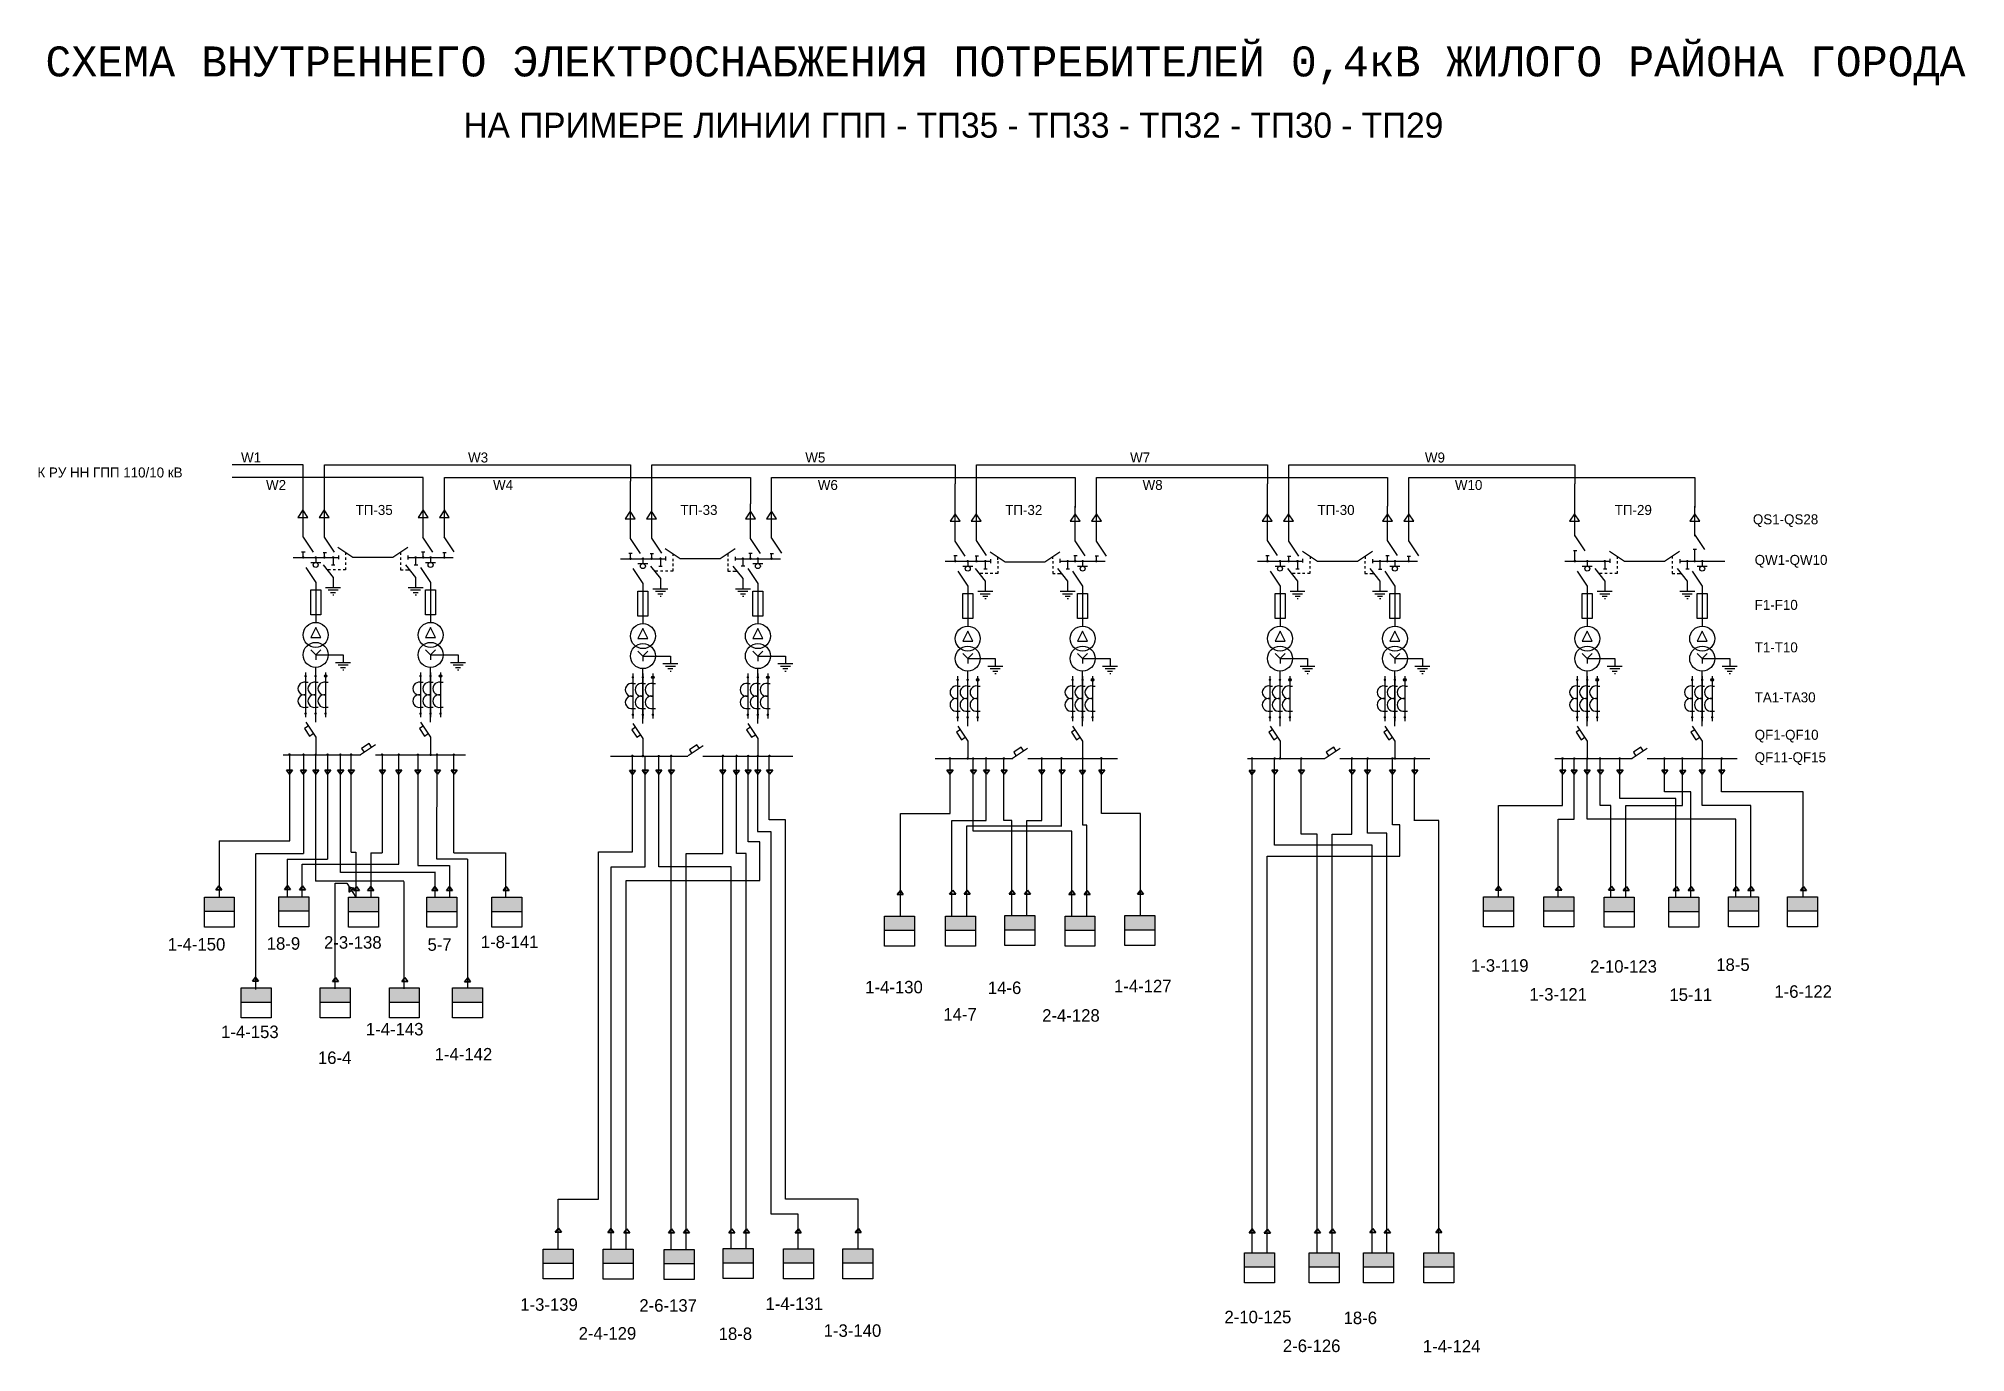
# Model space of a CAD drawing. Header units: millimetres. Extents: x 15 to 787, y 164 to 690.
import ezdxf

# ---------------------------------------------------------------- set-up
doc = ezdxf.new("R2010")
doc.units = ezdxf.units.MM
doc.header["$MEASUREMENT"] = 0

msp = doc.modelspace()

# ---------------------------------------------------------------- texts
at = {"lineweight": 30}
msp.add_text('НА ПРИМЕРЕ ЛИНИИ ГПП - ТП35 - ТП33 - ТП32 - ТП30 - ТП29', height=10, dxfattribs=at).set_placement((185.51, 650.45))
for s, height, p in [('W3', 4, (187.33, 520.42)), ('W9', 4, (570.33, 520.42)), ('К РУ НН ГПП 110/10 кВ', 4, (14.96, 514.42)), ('W1', 4, (96.46, 520.42)), ('W5', 4, (322.33, 520.42)), ('W7', 4, (452.33, 520.42)), ('W2', 4, (106.46, 509.42)), ('W4', 4, (197.33, 509.42)), ('W6', 4, (327.33, 509.42)), ('W8', 4, (457.33, 509.42)), ('W10', 4, (582.33, 509.42)), ('ТП-35', 4, (142.33, 499.42)), ('ТП-33', 4, (272.33, 499.42)), ('ТП-32', 4, (402.33, 499.42)), ('ТП-30', 4, (527.33, 499.42)), ('ТП-29', 4, (646.33, 499.42)), ('QS1-QS28', 4, (701.61, 495.68)), ('QW1-QW10', 4, (702.33, 479.42)), ('F1-F10', 4, (702.33, 461.42)), ('T1-T10', 4, (702.33, 444.42)), ('TA1-TA30', 4, (702.33, 424.42)), ('QF1-QF10', 4, (702.33, 409.42)), ('QF11-QF15', 4, (702.33, 400.42)), ('1-4-150', 5, (67.12, 325.05)), ('18-9', 5, (106.75, 325.38)), ('2-3-138', 5, (129.68, 325.8)), ('5-7', 5, (171.1, 324.96)), ('1-8-141', 5, (192.43, 326.02)), ('1-3-119', 5, (588.77, 316.57)), ('2-10-123', 5, (636.44, 316.2)), ('18-5', 5, (686.94, 316.89)), ('1-4-130', 5, (346.3, 307.92)), ('14-6', 5, (395.38, 307.65)), ('1-4-127', 5, (445.87, 308.34)), ('1-3-121', 5, (612.14, 305.03)), ('15-11', 5, (668.19, 304.88)), ('1-6-122', 5, (710.21, 306.15)), ('14-7', 5, (377.57, 297.02)), ('2-4-128', 5, (417.12, 296.58)), ('1-4-153', 5, (88.47, 290.02)), ('1-4-143', 5, (146.43, 291.09)), ('1-4-142', 5, (173.96, 281.05)), ('16-4', 5, (127.23, 279.65)), ('1-3-139', 5, (208.22, 180.86)), ('2-6-137', 5, (255.9, 180.49)), ('1-4-131', 5, (306.39, 181.17)), ('2-10-125', 5, (490.09, 175.86)), ('18-6', 5, (537.77, 175.5)), ('2-4-129', 5, (231.6, 169.32)), ('18-8', 5, (287.64, 169.16)), ('1-3-140', 5, (329.67, 170.43)), ('2-6-126', 5, (513.47, 164.33)), ('1-4-124', 5, (569.51, 164.17))]:
    msp.add_text(s, height=height).set_placement(p)
at = {"lineweight": 30, "insert": (18.15, 686.96), "char_height": 12, "width": 895.9671, "attachment_point": 1}
msp.add_mtext('{\\Fmonotxt.shx;СХЕМА ВНУТРЕННЕГО ЭЛЕКТРОСНАБЖЕНИЯ ПОТРЕБИТЕЛЕЙ 0,4кВ ЖИЛОГО РАЙОНА ГОРОДА}', dxfattribs=at)

# ---------------------------------------------------------------- hatches: boundary and pattern name
at = {"lineweight": 30}
h = msp.add_hatch(color=256, dxfattribs=at)
h.paths.add_polyline_path([(121.33, 481.92, 0.414214), (121.83, 482.42, 0.414214), (121.33, 482.92)])
h.paths.add_polyline_path([(121.33, 481.92), (121.33, 482.92, 0.414214), (120.83, 482.42, 0.414214)])
h = msp.add_hatch(color=256, dxfattribs=at)
h.paths.add_polyline_path([(126.33, 482.92, 0.414214), (125.83, 482.42, 0.414214), (126.33, 481.92)])
h.paths.add_polyline_path([(126.33, 482.92), (126.33, 481.92, 0.414214), (126.83, 482.42, 0.414214)])
h = msp.add_hatch(color=256, dxfattribs=at)
h.paths.add_polyline_path([(129.83, 481.92, 0.414214), (130.33, 482.42, 0.414214), (129.83, 482.92)])
h.paths.add_polyline_path([(129.83, 481.92), (129.83, 482.92, 0.414214), (129.33, 482.42, 0.414214)])
h = msp.add_hatch(color=256, dxfattribs=at)
h.paths.add_polyline_path([(133.33, 482.92, 0.414214), (132.83, 482.42, 0.414214), (133.33, 481.92)])
h.paths.add_polyline_path([(133.33, 482.92), (133.33, 481.92, 0.414214), (133.83, 482.42, 0.414214)])
h = msp.add_hatch(color=256, dxfattribs=at)
h.paths.add_polyline_path([(166.33, 482.92, 0.414214), (165.83, 482.42, 0.414214), (166.33, 481.92)])
h.paths.add_polyline_path([(166.33, 482.92), (166.33, 481.92, 0.414214), (166.83, 482.42, 0.414214)])
h = msp.add_hatch(color=256, dxfattribs=at)
h.paths.add_polyline_path([(169.33, 481.92, 0.414214), (169.83, 482.42, 0.414214), (169.33, 482.92)])
h.paths.add_polyline_path([(169.33, 481.92), (169.33, 482.92, 0.414214), (168.83, 482.42, 0.414214)])
h = msp.add_hatch(color=256, dxfattribs=at)
h.paths.add_polyline_path([(172.33, 482.92, 0.414214), (171.83, 482.42, 0.414214), (172.33, 481.92)])
h.paths.add_polyline_path([(172.33, 482.92), (172.33, 481.92, 0.414214), (172.83, 482.42, 0.414214)])
h = msp.add_hatch(color=256, dxfattribs=at)
h.paths.add_polyline_path([(177.83, 481.92, 0.414214), (178.33, 482.42, 0.414214), (177.83, 482.92)])
h.paths.add_polyline_path([(177.83, 481.92), (177.83, 482.92, 0.414214), (177.33, 482.42, 0.414214)])
h = msp.add_hatch(color=256, dxfattribs=at)
h.paths.add_polyline_path([(252.33, 481.42, 0.414214), (252.83, 481.92, 0.414214), (252.33, 482.42)])
h.paths.add_polyline_path([(252.33, 481.42), (252.33, 482.42, 0.414214), (251.83, 481.92, 0.414214)])
h = msp.add_hatch(color=256, dxfattribs=at)
h.paths.add_polyline_path([(257.33, 482.42, 0.414214), (256.83, 481.92, 0.414214), (257.33, 481.42)])
h.paths.add_polyline_path([(257.33, 482.42), (257.33, 481.42, 0.414214), (257.83, 481.92, 0.414214)])
h = msp.add_hatch(color=256, dxfattribs=at)
h.paths.add_polyline_path([(260.83, 481.42, 0.414214), (261.33, 481.92, 0.414214), (260.83, 482.42)])
h.paths.add_polyline_path([(260.83, 481.42), (260.83, 482.42, 0.414214), (260.33, 481.92, 0.414214)])
h = msp.add_hatch(color=256, dxfattribs=at)
h.paths.add_polyline_path([(264.33, 482.42, 0.414214), (263.83, 481.92, 0.414214), (264.33, 481.42)])
h.paths.add_polyline_path([(264.33, 482.42), (264.33, 481.42, 0.414214), (264.83, 481.92, 0.414214)])
h = msp.add_hatch(color=256, dxfattribs=at)
h.paths.add_polyline_path([(297.33, 482.42, 0.414214), (296.83, 481.92, 0.414214), (297.33, 481.42)])
h.paths.add_polyline_path([(297.33, 482.42), (297.33, 481.42, 0.414214), (297.83, 481.92, 0.414214)])
h = msp.add_hatch(color=256, dxfattribs=at)
h.paths.add_polyline_path([(300.33, 481.42, 0.414214), (300.83, 481.92, 0.414214), (300.33, 482.42)])
h.paths.add_polyline_path([(300.33, 481.42), (300.33, 482.42, 0.414214), (299.83, 481.92, 0.414214)])
h = msp.add_hatch(color=256, dxfattribs=at)
h.paths.add_polyline_path([(303.33, 482.42, 0.414214), (302.83, 481.92, 0.414214), (303.33, 481.42)])
h.paths.add_polyline_path([(303.33, 482.42), (303.33, 481.42, 0.414214), (303.83, 481.92, 0.414214)])
h = msp.add_hatch(color=256, dxfattribs=at)
h.paths.add_polyline_path([(308.83, 481.42, 0.414214), (309.33, 481.92, 0.414214), (308.83, 482.42)])
h.paths.add_polyline_path([(308.83, 481.42), (308.83, 482.42, 0.414214), (308.33, 481.92, 0.414214)])
h = msp.add_hatch(color=256, dxfattribs=at)
h.paths.add_polyline_path([(382.33, 480.42, 0.414214), (382.83, 480.92, 0.414214), (382.33, 481.42)])
h.paths.add_polyline_path([(382.33, 480.42), (382.33, 481.42, 0.414214), (381.83, 480.92, 0.414214)])
h = msp.add_hatch(color=256, dxfattribs=at)
h.paths.add_polyline_path([(387.33, 481.42, 0.414214), (386.83, 480.92, 0.414214), (387.33, 480.42)])
h.paths.add_polyline_path([(387.33, 481.42), (387.33, 480.42, 0.414214), (387.83, 480.92, 0.414214)])
h = msp.add_hatch(color=256, dxfattribs=at)
h.paths.add_polyline_path([(390.83, 480.42, 0.414214), (391.33, 480.92, 0.414214), (390.83, 481.42)])
h.paths.add_polyline_path([(390.83, 480.42), (390.83, 481.42, 0.414214), (390.33, 480.92, 0.414214)])
h = msp.add_hatch(color=256, dxfattribs=at)
h.paths.add_polyline_path([(394.33, 481.42, 0.414214), (393.83, 480.92, 0.414214), (394.33, 480.42)])
h.paths.add_polyline_path([(394.33, 481.42), (394.33, 480.42, 0.414214), (394.83, 480.92, 0.414214)])
h = msp.add_hatch(color=256, dxfattribs=at)
h.paths.add_polyline_path([(427.33, 481.42, 0.414214), (426.83, 480.92, 0.414214), (427.33, 480.42)])
h.paths.add_polyline_path([(427.33, 481.42), (427.33, 480.42, 0.414214), (427.83, 480.92, 0.414214)])
h = msp.add_hatch(color=256, dxfattribs=at)
h.paths.add_polyline_path([(430.33, 480.42, 0.414214), (430.83, 480.92, 0.414214), (430.33, 481.42)])
h.paths.add_polyline_path([(430.33, 480.42), (430.33, 481.42, 0.414214), (429.83, 480.92, 0.414214)])
h = msp.add_hatch(color=256, dxfattribs=at)
h.paths.add_polyline_path([(433.33, 481.42, 0.414214), (432.83, 480.92, 0.414214), (433.33, 480.42)])
h.paths.add_polyline_path([(433.33, 481.42), (433.33, 480.42, 0.414214), (433.83, 480.92, 0.414214)])
h = msp.add_hatch(color=256, dxfattribs=at)
h.paths.add_polyline_path([(438.83, 480.42, 0.414214), (439.33, 480.92, 0.414214), (438.83, 481.42)])
h.paths.add_polyline_path([(438.83, 480.42), (438.83, 481.42, 0.414214), (438.33, 480.92, 0.414214)])
h = msp.add_hatch(color=256, dxfattribs=at)
h.paths.add_polyline_path([(507.33, 480.42, 0.414214), (507.83, 480.92, 0.414214), (507.33, 481.42)])
h.paths.add_polyline_path([(507.33, 480.42), (507.33, 481.42, 0.414214), (506.83, 480.92, 0.414214)])
h = msp.add_hatch(color=256, dxfattribs=at)
h.paths.add_polyline_path([(512.33, 481.42, 0.414214), (511.83, 480.92, 0.414214), (512.33, 480.42)])
h.paths.add_polyline_path([(512.33, 481.42), (512.33, 480.42, 0.414214), (512.83, 480.92, 0.414214)])
h = msp.add_hatch(color=256, dxfattribs=at)
h.paths.add_polyline_path([(515.83, 480.42, 0.414214), (516.33, 480.92, 0.414214), (515.83, 481.42)])
h.paths.add_polyline_path([(515.83, 480.42), (515.83, 481.42, 0.414214), (515.33, 480.92, 0.414214)])
h = msp.add_hatch(color=256, dxfattribs=at)
h.paths.add_polyline_path([(519.33, 481.42, 0.414214), (518.83, 480.92, 0.414214), (519.33, 480.42)])
h.paths.add_polyline_path([(519.33, 481.42), (519.33, 480.42, 0.414214), (519.83, 480.92, 0.414214)])
h = msp.add_hatch(color=256, dxfattribs=at)
h.paths.add_polyline_path([(552.33, 481.42, 0.414214), (551.83, 480.92, 0.414214), (552.33, 480.42)])
h.paths.add_polyline_path([(552.33, 481.42), (552.33, 480.42, 0.414214), (552.83, 480.92, 0.414214)])
h = msp.add_hatch(color=256, dxfattribs=at)
h.paths.add_polyline_path([(555.33, 480.42, 0.414214), (555.83, 480.92, 0.414214), (555.33, 481.42)])
h.paths.add_polyline_path([(555.33, 480.42), (555.33, 481.42, 0.414214), (554.83, 480.92, 0.414214)])
h = msp.add_hatch(color=256, dxfattribs=at)
h.paths.add_polyline_path([(558.33, 481.42, 0.414214), (557.83, 480.92, 0.414214), (558.33, 480.42)])
h.paths.add_polyline_path([(558.33, 481.42), (558.33, 480.42, 0.414214), (558.83, 480.92, 0.414214)])
h = msp.add_hatch(color=256, dxfattribs=at)
h.paths.add_polyline_path([(563.83, 480.42, 0.414214), (564.33, 480.92, 0.414214), (563.83, 481.42)])
h.paths.add_polyline_path([(563.83, 480.42), (563.83, 481.42, 0.414214), (563.33, 480.92, 0.414214)])
h = msp.add_hatch(color=256, dxfattribs=at)
h.paths.add_polyline_path([(630.33, 480.42, 0.414214), (630.83, 480.92, 0.414214), (630.33, 481.42)])
h.paths.add_polyline_path([(630.33, 480.42), (630.33, 481.42, 0.414214), (629.83, 480.92, 0.414214)])
h = msp.add_hatch(color=256, dxfattribs=at)
h.paths.add_polyline_path([(635.33, 481.42, 0.414214), (634.83, 480.92, 0.414214), (635.33, 480.42)])
h.paths.add_polyline_path([(635.33, 481.42), (635.33, 480.42, 0.414214), (635.83, 480.92, 0.414214)])
h = msp.add_hatch(color=256, dxfattribs=at)
h.paths.add_polyline_path([(642.33, 481.42, 0.414214), (641.83, 480.92, 0.414214), (642.33, 480.42)])
h.paths.add_polyline_path([(642.33, 481.42), (642.33, 480.42, 0.414214), (642.83, 480.92, 0.414214)])
h = msp.add_hatch(color=256, dxfattribs=at)
h.paths.add_polyline_path([(675.33, 481.42, 0.414214), (674.83, 480.92, 0.414214), (675.33, 480.42)])
h.paths.add_polyline_path([(675.33, 481.42), (675.33, 480.42, 0.414214), (675.83, 480.92, 0.414214)])
h = msp.add_hatch(color=256, dxfattribs=at)
h.paths.add_polyline_path([(678.33, 480.42, 0.414214), (678.83, 480.92, 0.414214), (678.33, 481.42)])
h.paths.add_polyline_path([(678.33, 480.42), (678.33, 481.42, 0.414214), (677.83, 480.92, 0.414214)])
h = msp.add_hatch(color=256, dxfattribs=at)
h.paths.add_polyline_path([(681.33, 481.42, 0.414214), (680.83, 480.92, 0.414214), (681.33, 480.42)])
h.paths.add_polyline_path([(681.33, 481.42), (681.33, 480.42, 0.414214), (681.83, 480.92, 0.414214)])
h = msp.add_hatch(color=256, dxfattribs=at)
h.paths.add_polyline_path([(122.3, 435.42, 0.414214), (121.8, 434.92, 0.414214), (122.3, 434.42)])
h.paths.add_polyline_path([(122.3, 435.42), (122.3, 434.42, 0.414214), (122.8, 434.92, 0.414214)])
h = msp.add_hatch(color=256, dxfattribs=at)
h.paths.add_polyline_path([(126.3, 435.42, 0.414214), (125.8, 434.92, 0.414214), (126.3, 434.42)])
h.paths.add_polyline_path([(126.3, 435.42), (126.3, 434.42, 0.414214), (126.8, 434.92, 0.414214)])
h = msp.add_hatch(color=256, dxfattribs=at)
h.paths.add_polyline_path([(130.3, 435.42, 0.414214), (129.8, 434.92, 0.414214), (130.3, 434.42)])
h.paths.add_polyline_path([(130.3, 435.42), (130.3, 434.42, 0.414214), (130.8, 434.92, 0.414214)])
h = msp.add_hatch(color=256, dxfattribs=at)
h.paths.add_polyline_path([(168.3, 435.42, 0.414214), (167.8, 434.92, 0.414214), (168.3, 434.42)])
h.paths.add_polyline_path([(168.3, 435.42), (168.3, 434.42, 0.414214), (168.8, 434.92, 0.414214)])
h = msp.add_hatch(color=256, dxfattribs=at)
h.paths.add_polyline_path([(172.3, 435.42, 0.414214), (171.8, 434.92, 0.414214), (172.3, 434.42)])
h.paths.add_polyline_path([(172.3, 435.42), (172.3, 434.42, 0.414214), (172.8, 434.92, 0.414214)])
h = msp.add_hatch(color=256, dxfattribs=at)
h.paths.add_polyline_path([(176.3, 435.42, 0.414214), (175.8, 434.92, 0.414214), (176.3, 434.42)])
h.paths.add_polyline_path([(176.3, 435.42), (176.3, 434.42, 0.414214), (176.8, 434.92, 0.414214)])
h = msp.add_hatch(color=256, dxfattribs=at)
h.paths.add_polyline_path([(253.3, 434.92, 0.414214), (252.8, 434.42, 0.414214), (253.3, 433.92)])
h.paths.add_polyline_path([(253.3, 434.92), (253.3, 433.92, 0.414214), (253.8, 434.42, 0.414214)])
h = msp.add_hatch(color=256, dxfattribs=at)
h.paths.add_polyline_path([(257.3, 434.92, 0.414214), (256.8, 434.42, 0.414214), (257.3, 433.92)])
h.paths.add_polyline_path([(257.3, 434.92), (257.3, 433.92, 0.414214), (257.8, 434.42, 0.414214)])
h = msp.add_hatch(color=256, dxfattribs=at)
h.paths.add_polyline_path([(261.3, 434.92, 0.414214), (260.8, 434.42, 0.414214), (261.3, 433.92)])
h.paths.add_polyline_path([(261.3, 434.92), (261.3, 433.92, 0.414214), (261.8, 434.42, 0.414214)])
h = msp.add_hatch(color=256, dxfattribs=at)
h.paths.add_polyline_path([(299.3, 434.92, 0.414214), (298.8, 434.42, 0.414214), (299.3, 433.92)])
h.paths.add_polyline_path([(299.3, 434.92), (299.3, 433.92, 0.414214), (299.8, 434.42, 0.414214)])
h = msp.add_hatch(color=256, dxfattribs=at)
h.paths.add_polyline_path([(303.3, 434.92, 0.414214), (302.8, 434.42, 0.414214), (303.3, 433.92)])
h.paths.add_polyline_path([(303.3, 434.92), (303.3, 433.92, 0.414214), (303.8, 434.42, 0.414214)])
h = msp.add_hatch(color=256, dxfattribs=at)
h.paths.add_polyline_path([(307.3, 434.92, 0.414214), (306.8, 434.42, 0.414214), (307.3, 433.92)])
h.paths.add_polyline_path([(307.3, 434.92), (307.3, 433.92, 0.414214), (307.8, 434.42, 0.414214)])
h = msp.add_hatch(color=256, dxfattribs=at)
h.paths.add_polyline_path([(383.3, 433.92, 0.414214), (382.8, 433.42, 0.414214), (383.3, 432.92)])
h.paths.add_polyline_path([(383.3, 433.92), (383.3, 432.92, 0.414214), (383.8, 433.42, 0.414214)])
h = msp.add_hatch(color=256, dxfattribs=at)
h.paths.add_polyline_path([(387.3, 433.92, 0.414214), (386.8, 433.42, 0.414214), (387.3, 432.92)])
h.paths.add_polyline_path([(387.3, 433.92), (387.3, 432.92, 0.414214), (387.8, 433.42, 0.414214)])
h = msp.add_hatch(color=256, dxfattribs=at)
h.paths.add_polyline_path([(391.3, 433.92, 0.414214), (390.8, 433.42, 0.414214), (391.3, 432.92)])
h.paths.add_polyline_path([(391.3, 433.92), (391.3, 432.92, 0.414214), (391.8, 433.42, 0.414214)])
h = msp.add_hatch(color=256, dxfattribs=at)
h.paths.add_polyline_path([(429.3, 433.92, 0.414214), (428.8, 433.42, 0.414214), (429.3, 432.92)])
h.paths.add_polyline_path([(429.3, 433.92), (429.3, 432.92, 0.414214), (429.8, 433.42, 0.414214)])
h = msp.add_hatch(color=256, dxfattribs=at)
h.paths.add_polyline_path([(433.3, 433.92, 0.414214), (432.8, 433.42, 0.414214), (433.3, 432.92)])
h.paths.add_polyline_path([(433.3, 433.92), (433.3, 432.92, 0.414214), (433.8, 433.42, 0.414214)])
h = msp.add_hatch(color=256, dxfattribs=at)
h.paths.add_polyline_path([(437.3, 433.92, 0.414214), (436.8, 433.42, 0.414214), (437.3, 432.92)])
h.paths.add_polyline_path([(437.3, 433.92), (437.3, 432.92, 0.414214), (437.8, 433.42, 0.414214)])
h = msp.add_hatch(color=256, dxfattribs=at)
h.paths.add_polyline_path([(508.3, 433.92, 0.414214), (507.8, 433.42, 0.414214), (508.3, 432.92)])
h.paths.add_polyline_path([(508.3, 433.92), (508.3, 432.92, 0.414214), (508.8, 433.42, 0.414214)])
h = msp.add_hatch(color=256, dxfattribs=at)
h.paths.add_polyline_path([(512.3, 433.92, 0.414214), (511.8, 433.42, 0.414214), (512.3, 432.92)])
h.paths.add_polyline_path([(512.3, 433.92), (512.3, 432.92, 0.414214), (512.8, 433.42, 0.414214)])
h = msp.add_hatch(color=256, dxfattribs=at)
h.paths.add_polyline_path([(516.3, 433.92, 0.414214), (515.8, 433.42, 0.414214), (516.3, 432.92)])
h.paths.add_polyline_path([(516.3, 433.92), (516.3, 432.92, 0.414214), (516.8, 433.42, 0.414214)])
h = msp.add_hatch(color=256, dxfattribs=at)
h.paths.add_polyline_path([(554.3, 433.92, 0.414214), (553.8, 433.42, 0.414214), (554.3, 432.92)])
h.paths.add_polyline_path([(554.3, 433.92), (554.3, 432.92, 0.414214), (554.8, 433.42, 0.414214)])
h = msp.add_hatch(color=256, dxfattribs=at)
h.paths.add_polyline_path([(558.3, 433.92, 0.414214), (557.8, 433.42, 0.414214), (558.3, 432.92)])
h.paths.add_polyline_path([(558.3, 433.92), (558.3, 432.92, 0.414214), (558.8, 433.42, 0.414214)])
h = msp.add_hatch(color=256, dxfattribs=at)
h.paths.add_polyline_path([(562.3, 433.92, 0.414214), (561.8, 433.42, 0.414214), (562.3, 432.92)])
h.paths.add_polyline_path([(562.3, 433.92), (562.3, 432.92, 0.414214), (562.8, 433.42, 0.414214)])
h = msp.add_hatch(color=256, dxfattribs=at)
h.paths.add_polyline_path([(631.3, 433.92, 0.414214), (630.8, 433.42, 0.414214), (631.3, 432.92)])
h.paths.add_polyline_path([(631.3, 433.92), (631.3, 432.92, 0.414214), (631.8, 433.42, 0.414214)])
h = msp.add_hatch(color=256, dxfattribs=at)
h.paths.add_polyline_path([(635.3, 433.92, 0.414214), (634.8, 433.42, 0.414214), (635.3, 432.92)])
h.paths.add_polyline_path([(635.3, 433.92), (635.3, 432.92, 0.414214), (635.8, 433.42, 0.414214)])
h = msp.add_hatch(color=256, dxfattribs=at)
h.paths.add_polyline_path([(639.3, 433.92, 0.414214), (638.8, 433.42, 0.414214), (639.3, 432.92)])
h.paths.add_polyline_path([(639.3, 433.92), (639.3, 432.92, 0.414214), (639.8, 433.42, 0.414214)])
h = msp.add_hatch(color=256, dxfattribs=at)
h.paths.add_polyline_path([(677.3, 433.92, 0.414214), (676.8, 433.42, 0.414214), (677.3, 432.92)])
h.paths.add_polyline_path([(677.3, 433.92), (677.3, 432.92, 0.414214), (677.8, 433.42, 0.414214)])
h = msp.add_hatch(color=256, dxfattribs=at)
h.paths.add_polyline_path([(681.3, 433.92, 0.414214), (680.8, 433.42, 0.414214), (681.3, 432.92)])
h.paths.add_polyline_path([(681.3, 433.92), (681.3, 432.92, 0.414214), (681.8, 433.42, 0.414214)])
h = msp.add_hatch(color=256, dxfattribs=at)
h.paths.add_polyline_path([(685.3, 433.92, 0.414214), (684.8, 433.42, 0.414214), (685.3, 432.92)])
h.paths.add_polyline_path([(685.3, 433.92), (685.3, 432.92, 0.414214), (685.8, 433.42, 0.414214)])
h = msp.add_hatch(color=256, dxfattribs=at)
h.paths.add_polyline_path([(122.3, 420.42, 0.414214), (121.8, 419.92, 0.414214), (122.3, 419.42)])
h.paths.add_polyline_path([(122.3, 420.42), (122.3, 419.42, 0.414214), (122.8, 419.92, 0.414214)])
h = msp.add_hatch(color=256, dxfattribs=at)
h.paths.add_polyline_path([(126.3, 420.42, 0.414214), (125.8, 419.92, 0.414214), (126.3, 419.42)])
h.paths.add_polyline_path([(126.3, 420.42), (126.3, 419.42, 0.414214), (126.8, 419.92, 0.414214)])
h = msp.add_hatch(color=256, dxfattribs=at)
h.paths.add_polyline_path([(130.3, 420.42, 0.414214), (129.8, 419.92, 0.414214), (130.3, 419.42)])
h.paths.add_polyline_path([(130.3, 420.42), (130.3, 419.42, 0.414214), (130.8, 419.92, 0.414214)])
h = msp.add_hatch(color=256, dxfattribs=at)
h.paths.add_polyline_path([(168.3, 420.42, 0.414214), (167.8, 419.92, 0.414214), (168.3, 419.42)])
h.paths.add_polyline_path([(168.3, 420.42), (168.3, 419.42, 0.414214), (168.8, 419.92, 0.414214)])
h = msp.add_hatch(color=256, dxfattribs=at)
h.paths.add_polyline_path([(172.3, 420.42, 0.414214), (171.8, 419.92, 0.414214), (172.3, 419.42)])
h.paths.add_polyline_path([(172.3, 420.42), (172.3, 419.42, 0.414214), (172.8, 419.92, 0.414214)])
h = msp.add_hatch(color=256, dxfattribs=at)
h.paths.add_polyline_path([(176.3, 420.42, 0.414214), (175.8, 419.92, 0.414214), (176.3, 419.42)])
h.paths.add_polyline_path([(176.3, 420.42), (176.3, 419.42, 0.414214), (176.8, 419.92, 0.414214)])
h = msp.add_hatch(color=256, dxfattribs=at)
h.paths.add_polyline_path([(253.3, 419.92, 0.414214), (252.8, 419.42, 0.414214), (253.3, 418.92)])
h.paths.add_polyline_path([(253.3, 419.92), (253.3, 418.92, 0.414214), (253.8, 419.42, 0.414214)])
h = msp.add_hatch(color=256, dxfattribs=at)
h.paths.add_polyline_path([(257.3, 419.92, 0.414214), (256.8, 419.42, 0.414214), (257.3, 418.92)])
h.paths.add_polyline_path([(257.3, 419.92), (257.3, 418.92, 0.414214), (257.8, 419.42, 0.414214)])
h = msp.add_hatch(color=256, dxfattribs=at)
h.paths.add_polyline_path([(261.3, 419.92, 0.414214), (260.8, 419.42, 0.414214), (261.3, 418.92)])
h.paths.add_polyline_path([(261.3, 419.92), (261.3, 418.92, 0.414214), (261.8, 419.42, 0.414214)])
h = msp.add_hatch(color=256, dxfattribs=at)
h.paths.add_polyline_path([(299.3, 419.92, 0.414214), (298.8, 419.42, 0.414214), (299.3, 418.92)])
h.paths.add_polyline_path([(299.3, 419.92), (299.3, 418.92, 0.414214), (299.8, 419.42, 0.414214)])
h = msp.add_hatch(color=256, dxfattribs=at)
h.paths.add_polyline_path([(303.3, 419.92, 0.414214), (302.8, 419.42, 0.414214), (303.3, 418.92)])
h.paths.add_polyline_path([(303.3, 419.92), (303.3, 418.92, 0.414214), (303.8, 419.42, 0.414214)])
h = msp.add_hatch(color=256, dxfattribs=at)
h.paths.add_polyline_path([(307.3, 419.92, 0.414214), (306.8, 419.42, 0.414214), (307.3, 418.92)])
h.paths.add_polyline_path([(307.3, 419.92), (307.3, 418.92, 0.414214), (307.8, 419.42, 0.414214)])
h = msp.add_hatch(color=256, dxfattribs=at)
h.paths.add_polyline_path([(383.3, 418.92, 0.414214), (382.8, 418.42, 0.414214), (383.3, 417.92)])
h.paths.add_polyline_path([(383.3, 418.92), (383.3, 417.92, 0.414214), (383.8, 418.42, 0.414214)])
h = msp.add_hatch(color=256, dxfattribs=at)
h.paths.add_polyline_path([(387.3, 418.92, 0.414214), (386.8, 418.42, 0.414214), (387.3, 417.92)])
h.paths.add_polyline_path([(387.3, 418.92), (387.3, 417.92, 0.414214), (387.8, 418.42, 0.414214)])
h = msp.add_hatch(color=256, dxfattribs=at)
h.paths.add_polyline_path([(391.3, 418.92, 0.414214), (390.8, 418.42, 0.414214), (391.3, 417.92)])
h.paths.add_polyline_path([(391.3, 418.92), (391.3, 417.92, 0.414214), (391.8, 418.42, 0.414214)])
h = msp.add_hatch(color=256, dxfattribs=at)
h.paths.add_polyline_path([(429.3, 418.92, 0.414214), (428.8, 418.42, 0.414214), (429.3, 417.92)])
h.paths.add_polyline_path([(429.3, 418.92), (429.3, 417.92, 0.414214), (429.8, 418.42, 0.414214)])
h = msp.add_hatch(color=256, dxfattribs=at)
h.paths.add_polyline_path([(433.3, 418.92, 0.414214), (432.8, 418.42, 0.414214), (433.3, 417.92)])
h.paths.add_polyline_path([(433.3, 418.92), (433.3, 417.92, 0.414214), (433.8, 418.42, 0.414214)])
h = msp.add_hatch(color=256, dxfattribs=at)
h.paths.add_polyline_path([(437.3, 418.92, 0.414214), (436.8, 418.42, 0.414214), (437.3, 417.92)])
h.paths.add_polyline_path([(437.3, 418.92), (437.3, 417.92, 0.414214), (437.8, 418.42, 0.414214)])
h = msp.add_hatch(color=256, dxfattribs=at)
h.paths.add_polyline_path([(508.3, 418.92, 0.414214), (507.8, 418.42, 0.414214), (508.3, 417.92)])
h.paths.add_polyline_path([(508.3, 418.92), (508.3, 417.92, 0.414214), (508.8, 418.42, 0.414214)])
h = msp.add_hatch(color=256, dxfattribs=at)
h.paths.add_polyline_path([(512.3, 418.92, 0.414214), (511.8, 418.42, 0.414214), (512.3, 417.92)])
h.paths.add_polyline_path([(512.3, 418.92), (512.3, 417.92, 0.414214), (512.8, 418.42, 0.414214)])
h = msp.add_hatch(color=256, dxfattribs=at)
h.paths.add_polyline_path([(516.3, 418.92, 0.414214), (515.8, 418.42, 0.414214), (516.3, 417.92)])
h.paths.add_polyline_path([(516.3, 418.92), (516.3, 417.92, 0.414214), (516.8, 418.42, 0.414214)])
h = msp.add_hatch(color=256, dxfattribs=at)
h.paths.add_polyline_path([(554.3, 418.92, 0.414214), (553.8, 418.42, 0.414214), (554.3, 417.92)])
h.paths.add_polyline_path([(554.3, 418.92), (554.3, 417.92, 0.414214), (554.8, 418.42, 0.414214)])
h = msp.add_hatch(color=256, dxfattribs=at)
h.paths.add_polyline_path([(558.3, 418.92, 0.414214), (557.8, 418.42, 0.414214), (558.3, 417.92)])
h.paths.add_polyline_path([(558.3, 418.92), (558.3, 417.92, 0.414214), (558.8, 418.42, 0.414214)])
h = msp.add_hatch(color=256, dxfattribs=at)
h.paths.add_polyline_path([(562.3, 418.92, 0.414214), (561.8, 418.42, 0.414214), (562.3, 417.92)])
h.paths.add_polyline_path([(562.3, 418.92), (562.3, 417.92, 0.414214), (562.8, 418.42, 0.414214)])
h = msp.add_hatch(color=256, dxfattribs=at)
h.paths.add_polyline_path([(631.3, 418.92, 0.414214), (630.8, 418.42, 0.414214), (631.3, 417.92)])
h.paths.add_polyline_path([(631.3, 418.92), (631.3, 417.92, 0.414214), (631.8, 418.42, 0.414214)])
h = msp.add_hatch(color=256, dxfattribs=at)
h.paths.add_polyline_path([(635.3, 418.92, 0.414214), (634.8, 418.42, 0.414214), (635.3, 417.92)])
h.paths.add_polyline_path([(635.3, 418.92), (635.3, 417.92, 0.414214), (635.8, 418.42, 0.414214)])
h = msp.add_hatch(color=256, dxfattribs=at)
h.paths.add_polyline_path([(639.3, 418.92, 0.414214), (638.8, 418.42, 0.414214), (639.3, 417.92)])
h.paths.add_polyline_path([(639.3, 418.92), (639.3, 417.92, 0.414214), (639.8, 418.42, 0.414214)])
h = msp.add_hatch(color=256, dxfattribs=at)
h.paths.add_polyline_path([(677.3, 418.92, 0.414214), (676.8, 418.42, 0.414214), (677.3, 417.92)])
h.paths.add_polyline_path([(677.3, 418.92), (677.3, 417.92, 0.414214), (677.8, 418.42, 0.414214)])
h = msp.add_hatch(color=256, dxfattribs=at)
h.paths.add_polyline_path([(681.3, 418.92, 0.414214), (680.8, 418.42, 0.414214), (681.3, 417.92)])
h.paths.add_polyline_path([(681.3, 418.92), (681.3, 417.92, 0.414214), (681.8, 418.42, 0.414214)])
h = msp.add_hatch(color=256, dxfattribs=at)
h.paths.add_polyline_path([(685.3, 418.92, 0.414214), (684.8, 418.42, 0.414214), (685.3, 417.92)])
h.paths.add_polyline_path([(685.3, 418.92), (685.3, 417.92, 0.414214), (685.8, 418.42, 0.414214)])
h = msp.add_hatch(color=256, dxfattribs=at)
h.paths.add_polyline_path([(115.85, 404.02, 0.414214), (115.35, 403.52, 0.414214), (115.85, 403.02)])
h.paths.add_polyline_path([(115.85, 404.02), (115.85, 403.02, 0.414214), (116.35, 403.52, 0.414214)])
h = msp.add_hatch(color=256, dxfattribs=at)
h.paths.add_polyline_path([(121.47, 403.98, 0.414214), (120.97, 403.48, 0.414214), (121.47, 402.98)])
h.paths.add_polyline_path([(121.47, 403.98), (121.47, 402.98, 0.414214), (121.97, 403.48, 0.414214)])
h = msp.add_hatch(color=256, dxfattribs=at)
h.paths.add_polyline_path([(126.33, 403.92, 0.414214), (125.83, 403.42, 0.414214), (126.33, 402.92)])
h.paths.add_polyline_path([(126.33, 403.92), (126.33, 402.92, 0.414214), (126.83, 403.42, 0.414214)])
h = msp.add_hatch(color=256, dxfattribs=at)
h.paths.add_polyline_path([(131.11, 403.95, 0.414214), (130.61, 403.45, 0.414214), (131.11, 402.95)])
h.paths.add_polyline_path([(131.11, 403.95), (131.11, 402.95, 0.414214), (131.61, 403.45, 0.414214)])
h = msp.add_hatch(color=256, dxfattribs=at)
h.paths.add_polyline_path([(136.21, 403.95, 0.414214), (135.71, 403.45, 0.414214), (136.21, 402.95)])
h.paths.add_polyline_path([(136.21, 403.95), (136.21, 402.95, 0.414214), (136.71, 403.45, 0.414214)])
h = msp.add_hatch(color=256, dxfattribs=at)
h.paths.add_polyline_path([(140.52, 403.99, 0.414214), (140.02, 403.49, 0.414214), (140.52, 402.99)])
h.paths.add_polyline_path([(140.52, 403.99), (140.52, 402.99, 0.414214), (141.02, 403.49, 0.414214)])
h = msp.add_hatch(color=256, dxfattribs=at)
h.paths.add_polyline_path([(152.9, 403.95, 0.414214), (152.4, 403.45, 0.414214), (152.9, 402.95)])
h.paths.add_polyline_path([(152.9, 403.95), (152.9, 402.95, 0.414214), (153.4, 403.45, 0.414214)])
h = msp.add_hatch(color=256, dxfattribs=at)
h.paths.add_polyline_path([(159.58, 403.95, 0.414214), (159.08, 403.45, 0.414214), (159.58, 402.95)])
h.paths.add_polyline_path([(159.58, 403.95), (159.58, 402.95, 0.414214), (160.08, 403.45, 0.414214)])
h = msp.add_hatch(color=256, dxfattribs=at)
h.paths.add_polyline_path([(167.22, 403.91, 0.414214), (166.72, 403.41, 0.414214), (167.22, 402.91)])
h.paths.add_polyline_path([(167.22, 403.91), (167.22, 402.91, 0.414214), (167.72, 403.41, 0.414214)])
h = msp.add_hatch(color=256, dxfattribs=at)
h.paths.add_polyline_path([(172.33, 403.92, 0.414214), (171.83, 403.42, 0.414214), (172.33, 402.92)])
h.paths.add_polyline_path([(172.33, 403.92), (172.33, 402.92, 0.414214), (172.83, 403.42, 0.414214)])
h = msp.add_hatch(color=256, dxfattribs=at)
h.paths.add_polyline_path([(174.9, 403.95, 0.414214), (174.4, 403.45, 0.414214), (174.9, 402.95)])
h.paths.add_polyline_path([(174.9, 403.95), (174.9, 402.95, 0.414214), (175.4, 403.45, 0.414214)])
h = msp.add_hatch(color=256, dxfattribs=at)
h.paths.add_polyline_path([(181.64, 403.95, 0.414214), (181.14, 403.45, 0.414214), (181.64, 402.95)])
h.paths.add_polyline_path([(181.64, 403.95), (181.64, 402.95, 0.414214), (182.14, 403.45, 0.414214)])
h = msp.add_hatch(color=256, dxfattribs=at)
h.paths.add_polyline_path([(253.1, 403.48, 0.414214), (252.6, 402.98, 0.414214), (253.1, 402.48)])
h.paths.add_polyline_path([(253.1, 403.48), (253.1, 402.48, 0.414214), (253.6, 402.98, 0.414214)])
h = msp.add_hatch(color=256, dxfattribs=at)
h.paths.add_polyline_path([(257.33, 403.42, 0.414214), (256.83, 402.92, 0.414214), (257.33, 402.42)])
h.paths.add_polyline_path([(257.33, 403.42), (257.33, 402.42, 0.414214), (257.83, 402.92, 0.414214)])
h = msp.add_hatch(color=256, dxfattribs=at)
h.paths.add_polyline_path([(263.64, 403.4, 0.414214), (263.14, 402.9, 0.414214), (263.64, 402.4)])
h.paths.add_polyline_path([(263.64, 403.4), (263.64, 402.4, 0.414214), (264.14, 402.9, 0.414214)])
h = msp.add_hatch(color=256, dxfattribs=at)
h.paths.add_polyline_path([(268.65, 403.44, 0.414214), (268.15, 402.94, 0.414214), (268.65, 402.44)])
h.paths.add_polyline_path([(268.65, 403.44), (268.65, 402.44, 0.414214), (269.15, 402.94, 0.414214)])
h = msp.add_hatch(color=256, dxfattribs=at)
h.paths.add_polyline_path([(289.36, 403.48, 0.414214), (288.86, 402.98, 0.414214), (289.36, 402.48)])
h.paths.add_polyline_path([(289.36, 403.48), (289.36, 402.48, 0.414214), (289.86, 402.98, 0.414214)])
h = msp.add_hatch(color=256, dxfattribs=at)
h.paths.add_polyline_path([(294.84, 403.44, 0.414214), (294.34, 402.94, 0.414214), (294.84, 402.44)])
h.paths.add_polyline_path([(294.84, 403.44), (294.84, 402.44, 0.414214), (295.34, 402.94, 0.414214)])
h = msp.add_hatch(color=256, dxfattribs=at)
h.paths.add_polyline_path([(299.44, 403.4, 0.414214), (298.94, 402.9, 0.414214), (299.44, 402.4)])
h.paths.add_polyline_path([(299.44, 403.4), (299.44, 402.4, 0.414214), (299.94, 402.9, 0.414214)])
h = msp.add_hatch(color=256, dxfattribs=at)
h.paths.add_polyline_path([(303.33, 403.42, 0.414214), (302.83, 402.92, 0.414214), (303.33, 402.42)])
h.paths.add_polyline_path([(303.33, 403.42), (303.33, 402.42, 0.414214), (303.83, 402.92, 0.414214)])
h = msp.add_hatch(color=256, dxfattribs=at)
h.paths.add_polyline_path([(307.95, 403.46, 0.414214), (307.45, 402.96, 0.414214), (307.95, 402.46)])
h.paths.add_polyline_path([(307.95, 403.46), (307.95, 402.46, 0.414214), (308.45, 402.96, 0.414214)])
h = msp.add_hatch(color=256, dxfattribs=at)
h.paths.add_polyline_path([(380.18, 402.44, 0.414214), (379.68, 401.94, 0.414214), (380.18, 401.44)])
h.paths.add_polyline_path([(380.18, 402.44), (380.18, 401.44, 0.414214), (380.68, 401.94, 0.414214)])
h = msp.add_hatch(color=256, dxfattribs=at)
h.paths.add_polyline_path([(387.33, 402.42, 0.414214), (386.83, 401.92, 0.414214), (387.33, 401.42)])
h.paths.add_polyline_path([(387.33, 402.42), (387.33, 401.42, 0.414214), (387.83, 401.92, 0.414214)])
h = msp.add_hatch(color=256, dxfattribs=at)
h.paths.add_polyline_path([(389.5, 402.41, 0.414214), (389, 401.91, 0.414214), (389.5, 401.41)])
h.paths.add_polyline_path([(389.5, 402.41), (389.5, 401.41, 0.414214), (390, 401.91, 0.414214)])
h = msp.add_hatch(color=256, dxfattribs=at)
h.paths.add_polyline_path([(394.65, 402.46, 0.414214), (394.15, 401.96, 0.414214), (394.65, 401.46)])
h.paths.add_polyline_path([(394.65, 402.46), (394.65, 401.46, 0.414214), (395.15, 401.96, 0.414214)])
h = msp.add_hatch(color=256, dxfattribs=at)
h.paths.add_polyline_path([(401.79, 402.44, 0.414214), (401.29, 401.94, 0.414214), (401.79, 401.44)])
h.paths.add_polyline_path([(401.79, 402.44), (401.79, 401.44, 0.414214), (402.29, 401.94, 0.414214)])
h = msp.add_hatch(color=256, dxfattribs=at)
h.paths.add_polyline_path([(416.98, 402.41, 0.414214), (416.48, 401.91, 0.414214), (416.98, 401.41)])
h.paths.add_polyline_path([(416.98, 402.41), (416.98, 401.41, 0.414214), (417.48, 401.91, 0.414214)])
h = msp.add_hatch(color=256, dxfattribs=at)
h.paths.add_polyline_path([(424.89, 402.49, 0.414214), (424.39, 401.99, 0.414214), (424.89, 401.49)])
h.paths.add_polyline_path([(424.89, 402.49), (424.89, 401.49, 0.414214), (425.39, 401.99, 0.414214)])
h = msp.add_hatch(color=256, dxfattribs=at)
h.paths.add_polyline_path([(433.33, 402.42, 0.414214), (432.83, 401.92, 0.414214), (433.33, 401.42)])
h.paths.add_polyline_path([(433.33, 402.42), (433.33, 401.42, 0.414214), (433.83, 401.92, 0.414214)])
h = msp.add_hatch(color=256, dxfattribs=at)
h.paths.add_polyline_path([(440.78, 402.49, 0.414214), (440.28, 401.99, 0.414214), (440.78, 401.49)])
h.paths.add_polyline_path([(440.78, 402.49), (440.78, 401.49, 0.414214), (441.28, 401.99, 0.414214)])
h = msp.add_hatch(color=256, dxfattribs=at)
h.paths.add_polyline_path([(501.13, 402.44, 0.414214), (500.63, 401.94, 0.414214), (501.13, 401.44)])
h.paths.add_polyline_path([(501.13, 402.44), (501.13, 401.44, 0.414214), (501.63, 401.94, 0.414214)])
h = msp.add_hatch(color=256, dxfattribs=at)
h.paths.add_polyline_path([(510.16, 402.4, 0.414214), (509.66, 401.9, 0.414214), (510.16, 401.4)])
h.paths.add_polyline_path([(510.16, 402.4), (510.16, 401.4, 0.414214), (510.66, 401.9, 0.414214)])
h = msp.add_hatch(color=256, dxfattribs=at)
h.paths.add_polyline_path([(512.33, 402.42, 0.414214), (511.83, 401.92, 0.414214), (512.33, 401.42)])
h.paths.add_polyline_path([(512.33, 402.42), (512.33, 401.42, 0.414214), (512.83, 401.92, 0.414214)])
h = msp.add_hatch(color=256, dxfattribs=at)
h.paths.add_polyline_path([(520.85, 402.42, 0.414214), (520.35, 401.92, 0.414214), (520.85, 401.42)])
h.paths.add_polyline_path([(520.85, 402.42), (520.85, 401.42, 0.414214), (521.35, 401.92, 0.414214)])
h = msp.add_hatch(color=256, dxfattribs=at)
h.paths.add_polyline_path([(541.1, 402.44, 0.414214), (540.6, 401.94, 0.414214), (541.1, 401.44)])
h.paths.add_polyline_path([(541.1, 402.44), (541.1, 401.44, 0.414214), (541.6, 401.94, 0.414214)])
h = msp.add_hatch(color=256, dxfattribs=at)
h.paths.add_polyline_path([(547.38, 402.42, 0.414214), (546.88, 401.92, 0.414214), (547.38, 401.42)])
h.paths.add_polyline_path([(547.38, 402.42), (547.38, 401.42, 0.414214), (547.88, 401.92, 0.414214)])
h = msp.add_hatch(color=256, dxfattribs=at)
h.paths.add_polyline_path([(557.35, 402.44, 0.414214), (556.85, 401.94, 0.414214), (557.35, 401.44)])
h.paths.add_polyline_path([(557.35, 402.44), (557.35, 401.44, 0.414214), (557.85, 401.94, 0.414214)])
h = msp.add_hatch(color=256, dxfattribs=at)
h.paths.add_polyline_path([(558.33, 402.42, 0.414214), (557.83, 401.92, 0.414214), (558.33, 401.42)])
h.paths.add_polyline_path([(558.33, 402.42), (558.33, 401.42, 0.414214), (558.83, 401.92, 0.414214)])
h = msp.add_hatch(color=256, dxfattribs=at)
h.paths.add_polyline_path([(566.19, 402.4, 0.414214), (565.69, 401.9, 0.414214), (566.19, 401.4)])
h.paths.add_polyline_path([(566.19, 402.4), (566.19, 401.4, 0.414214), (566.69, 401.9, 0.414214)])
h = msp.add_hatch(color=256, dxfattribs=at)
h.paths.add_polyline_path([(625.4, 402.42, 0.414214), (624.9, 401.92, 0.414214), (625.4, 401.42)])
h.paths.add_polyline_path([(625.4, 402.42), (625.4, 401.42, 0.414214), (625.9, 401.92, 0.414214)])
h = msp.add_hatch(color=256, dxfattribs=at)
h.paths.add_polyline_path([(630.11, 402.38, 0.414214), (629.61, 401.88, 0.414214), (630.11, 401.38)])
h.paths.add_polyline_path([(630.11, 402.38), (630.11, 401.38, 0.414214), (630.61, 401.88, 0.414214)])
h = msp.add_hatch(color=256, dxfattribs=at)
h.paths.add_polyline_path([(635.33, 402.42, 0.414214), (634.83, 401.92, 0.414214), (635.33, 401.42)])
h.paths.add_polyline_path([(635.33, 402.42), (635.33, 401.42, 0.414214), (635.83, 401.92, 0.414214)])
h = msp.add_hatch(color=256, dxfattribs=at)
h.paths.add_polyline_path([(640.45, 402.4, 0.414214), (639.95, 401.9, 0.414214), (640.45, 401.4)])
h.paths.add_polyline_path([(640.45, 402.4), (640.45, 401.4, 0.414214), (640.95, 401.9, 0.414214)])
h = msp.add_hatch(color=256, dxfattribs=at)
h.paths.add_polyline_path([(648.28, 402.4, 0.414214), (647.78, 401.9, 0.414214), (648.28, 401.4)])
h.paths.add_polyline_path([(648.28, 402.4), (648.28, 401.4, 0.414214), (648.78, 401.9, 0.414214)])
h = msp.add_hatch(color=256, dxfattribs=at)
h.paths.add_polyline_path([(666.22, 402.4, 0.414214), (665.72, 401.9, 0.414214), (666.22, 401.4)])
h.paths.add_polyline_path([(666.22, 402.4), (666.22, 401.4, 0.414214), (666.72, 401.9, 0.414214)])
h = msp.add_hatch(color=256, dxfattribs=at)
h.paths.add_polyline_path([(673.4, 402.42, 0.414214), (672.9, 401.92, 0.414214), (673.4, 401.42)])
h.paths.add_polyline_path([(673.4, 402.42), (673.4, 401.42, 0.414214), (673.9, 401.92, 0.414214)])
h = msp.add_hatch(color=256, dxfattribs=at)
h.paths.add_polyline_path([(681.33, 402.42, 0.414214), (680.83, 401.92, 0.414214), (681.33, 401.42)])
h.paths.add_polyline_path([(681.33, 402.42), (681.33, 401.42, 0.414214), (681.83, 401.92, 0.414214)])
h = msp.add_hatch(color=256, dxfattribs=at)
h.paths.add_polyline_path([(689.11, 402.38, 0.414214), (688.61, 401.88, 0.414214), (689.11, 401.38)])
h.paths.add_polyline_path([(689.11, 402.38), (689.11, 401.38, 0.414214), (689.61, 401.88, 0.414214)])
for points in [[(93.77, 346.42), (81.77, 346.42), (81.77, 340.77), (93.77, 340.77)], [(123.59, 346.56), (111.59, 346.56), (111.59, 340.91), (123.59, 340.91)], [(151.45, 346.37), (139.45, 346.37), (139.45, 340.72), (151.45, 340.72)], [(182.88, 346.37), (170.88, 346.37), (170.88, 340.72), (182.88, 340.72)], [(208.86, 346.37), (196.86, 346.37), (196.86, 340.72), (208.86, 340.72)], [(605.84, 340.91), (605.84, 346.56), (593.84, 346.56), (593.84, 340.91)], [(629.93, 340.91), (629.93, 346.56), (617.93, 346.56), (617.93, 340.91)], [(654.03, 340.72), (654.03, 346.37), (642.03, 346.37), (642.03, 340.72)], [(680, 340.72), (680, 346.37), (668, 346.37), (668, 340.72)], [(703.91, 340.91), (703.91, 346.56), (691.91, 346.56), (691.91, 340.91)], [(727.44, 340.91), (727.44, 346.56), (715.44, 346.56), (715.44, 340.91)], [(365.99, 338.85), (353.99, 338.85), (353.99, 333.2), (365.99, 333.2)], [(390.46, 338.85), (378.46, 338.85), (378.46, 333.2), (390.46, 333.2)], [(414.18, 339.03), (402.18, 339.03), (402.18, 333.38), (414.18, 333.38)], [(438.27, 338.85), (426.27, 338.85), (426.27, 333.2), (438.27, 333.2)], [(462.18, 339.03), (450.18, 339.03), (450.18, 333.38), (462.18, 333.38)], [(108.53, 310.07), (96.53, 310.07), (96.53, 304.42), (108.53, 304.42)], [(140.15, 310.07), (128.15, 310.07), (128.15, 304.42), (140.15, 304.42)], [(167.82, 310.07), (155.82, 310.07), (155.82, 304.42), (167.82, 304.42)], [(193.05, 310.07), (181.05, 310.07), (181.05, 304.42), (193.05, 304.42)], [(229.41, 199.94), (229.41, 205.58), (217.41, 205.58), (217.41, 199.94)], [(253.47, 199.86), (253.47, 205.51), (241.47, 205.51), (241.47, 199.86)], [(277.79, 199.79), (277.79, 205.44), (265.79, 205.44), (265.79, 199.79)], [(301.41, 200.08), (301.41, 205.73), (289.41, 205.73), (289.41, 200.08)], [(325.55, 200.01), (325.55, 205.66), (313.55, 205.66), (313.55, 200.01)], [(349.39, 200.01), (349.39, 205.66), (337.39, 205.66), (337.39, 200.01)], [(510.13, 204.04), (498.13, 204.04), (498.13, 198.39), (510.13, 198.39)], [(535.97, 204.04), (523.97, 204.04), (523.97, 198.39), (535.97, 198.39)], [(557.76, 204.04), (545.76, 204.04), (545.76, 198.39), (557.76, 198.39)], [(581.9, 204.04), (569.9, 204.04), (569.9, 198.39), (581.9, 198.39)]]:
    msp.add_hatch(color=256, dxfattribs=at).paths.add_polyline_path(points)

# ---------------------------------------------------------------- linework, layer by layer
for p, q in [((121.33, 519.42), (92.93, 519.42)), ((121.33, 513.42), (121.33, 519.42)), ((129.83, 519.42), (252.33, 519.42)), ((129.83, 490.55), (129.83, 519.42)), ((252.33, 519.42), (252.33, 512.92)), ((260.83, 519.42), (382.33, 519.42)), ((260.83, 490.1), (260.83, 519.42)), ((382.33, 519.42), (382.33, 511.92)), ((390.83, 519.42), (507.33, 519.42)), ((390.83, 517.92), (390.83, 519.42)), ((390.83, 489.13), (390.83, 517.92)), ((507.33, 519.42), (507.33, 511.92)), ((515.83, 519.42), (630.33, 519.42)), ((515.83, 517.92), (515.83, 519.42)), ((515.83, 488.97), (515.83, 517.92)), ((630.33, 519.42), (630.33, 511.92)), ((169.33, 514.4), (92.85, 514.4)), ((121.33, 490.47), (121.33, 513.42)), ((169.33, 504.42), (169.33, 514.4)), ((177.83, 514.42), (300.33, 514.42)), ((177.83, 509.42), (177.83, 514.42)), ((177.83, 490.64), (177.83, 509.42)), ((252.33, 489.94), (252.33, 512.92)), ((300.33, 514.42), (300.33, 503.92)), ((308.83, 514.42), (430.33, 514.42)), ((308.83, 508.92), (308.83, 514.42)), ((382.33, 488.8), (382.33, 511.92)), ((430.33, 514.42), (430.33, 502.42)), ((438.83, 514.42), (555.33, 514.42)), ((438.83, 507.92), (438.83, 514.42)), ((507.33, 489.13), (507.33, 511.92)), ((555.33, 514.42), (555.33, 502.92)), ((563.83, 514.42), (678.33, 514.42)), ((563.83, 507.92), (563.83, 514.42)), ((630.33, 490.92), (630.33, 511.92)), ((678.33, 514.42), (678.33, 502.42)), ((121.24, 501.45), (119.24, 498.45)), ((123.24, 498.45), (121.24, 501.45)), ((129.74, 501.45), (127.74, 498.45)), ((131.74, 498.45), (129.74, 501.45)), ((169.33, 501.42), (167.33, 498.42)), ((169.33, 490.55), (169.33, 504.42)), ((171.33, 498.42), (169.33, 501.42)), ((177.83, 501.42), (175.83, 498.42)), ((179.83, 498.42), (177.83, 501.42)), ((300.33, 489.94), (300.33, 503.92)), ((308.83, 490.1), (308.83, 508.92)), ((430.33, 489.05), (430.33, 502.92)), ((438.83, 488.97), (438.83, 507.92)), ((555.33, 489.13), (555.33, 502.92)), ((563.83, 489.05), (563.83, 507.92)), ((678.33, 490.92), (678.33, 502.92)), ((119.24, 498.45), (123.24, 498.45)), ((127.74, 498.45), (131.74, 498.45)), ((167.33, 498.42), (171.33, 498.42)), ((175.83, 498.42), (179.83, 498.42)), ((252.22, 500.88), (250.22, 497.88)), ((250.22, 497.88), (254.22, 497.88)), ((254.22, 497.88), (252.22, 500.88)), ((260.72, 500.88), (258.72, 497.88)), ((258.72, 497.88), (262.72, 497.88)), ((262.72, 497.88), (260.72, 500.88)), ((300.33, 500.92), (298.33, 497.92)), ((298.33, 497.92), (302.33, 497.92)), ((302.33, 497.92), (300.33, 500.92)), ((308.83, 500.92), (306.83, 497.92)), ((306.83, 497.92), (310.83, 497.92)), ((310.83, 497.92), (308.83, 500.92)), ((382.24, 499.91), (380.24, 496.91)), ((380.24, 496.91), (384.24, 496.91)), ((384.24, 496.91), (382.24, 499.91)), ((390.74, 499.91), (388.74, 496.91)), ((388.74, 496.91), (392.74, 496.91)), ((392.74, 496.91), (390.74, 499.91)), ((430.33, 499.92), (428.33, 496.92)), ((428.33, 496.92), (432.33, 496.92)), ((432.33, 496.92), (430.33, 499.92)), ((438.83, 499.92), (436.83, 496.92)), ((436.83, 496.92), (440.83, 496.92)), ((440.83, 496.92), (438.83, 499.92)), ((507.2, 499.91), (505.2, 496.91)), ((505.2, 496.91), (509.2, 496.91)), ((509.2, 496.91), (507.2, 499.91)), ((515.7, 499.91), (513.7, 496.91)), ((513.7, 496.91), (517.7, 496.91)), ((517.7, 496.91), (515.7, 499.91)), ((555.33, 499.92), (553.33, 496.92)), ((553.33, 496.92), (557.33, 496.92)), ((557.33, 496.92), (555.33, 499.92)), ((563.83, 499.92), (561.83, 496.92)), ((561.83, 496.92), (565.83, 496.92)), ((565.83, 496.92), (563.83, 499.92)), ((630.26, 499.91), (628.26, 496.91)), ((628.26, 496.91), (632.26, 496.91)), ((632.26, 496.91), (630.26, 499.91)), ((678.33, 499.92), (676.33, 496.92)), ((676.33, 496.92), (680.33, 496.92)), ((680.33, 496.92), (678.33, 499.92)), ((125.4, 484.47), (121.4, 490.47)), ((133.89, 484.55), (129.89, 490.55)), ((135.19, 486.46), (141.19, 482.46)), ((157.19, 482.46), (163.19, 486.46)), ((173.29, 484.55), (169.29, 490.55)), ((181.79, 484.64), (177.79, 490.64)), ((256.41, 484.02), (252.41, 490.02)), ((264.93, 484.1), (260.93, 490.1)), ((266.26, 485.96), (272.26, 481.96)), ((288.26, 481.96), (294.26, 485.96)), ((304.36, 483.94), (300.36, 489.94)), ((312.86, 484.1), (308.86, 490.1)), ((386.29, 482.97), (382.29, 488.97)), ((394.89, 483.21), (390.89, 489.21)), ((434.39, 483.05), (430.39, 489.05)), ((442.89, 482.97), (438.89, 488.97)), ((511.35, 483.13), (507.35, 489.13)), ((519.85, 482.97), (515.85, 488.97)), ((559.42, 483.13), (555.42, 489.13)), ((567.92, 483.05), (563.92, 489.05)), ((634.44, 485.08), (630.44, 491.08)), ((682.34, 485.56), (678.34, 491.56)), ((117.33, 482.42), (135.33, 482.42)), ((120.71, 484.59), (122.07, 484.59)), ((121.33, 482.42), (121.33, 484.42)), ((122.33, 478.42), (126.33, 472.42)), ((124.33, 480.42), (128.33, 480.42)), ((126.33, 482.42), (126.33, 480.42)), ((129.31, 484.43), (130.67, 484.43)), ((129.33, 479.42), (133.33, 474.42)), ((129.83, 482.42), (129.83, 484.42)), ((132.66, 479.41), (134.02, 479.41)), ((133.33, 482.42), (133.33, 479.42)), ((135.41, 483.24), (135.41, 481.69)), ((138.32, 484.48), (138.32, 483.48)), ((138.33, 482.42), (138.33, 481.42)), ((138.33, 480.42), (138.33, 479.42)), ((138.33, 478.42), (138.33, 477.42)), ((141.19, 482.46), (157.19, 482.46)), ((160.29, 484.41), (160.29, 483.41)), ((160.33, 482.42), (160.33, 481.42)), ((160.33, 480.42), (160.33, 479.42)), ((160.33, 478.42), (160.33, 477.42)), ((162.33, 479.42), (166.33, 474.42)), ((163.21, 483.17), (163.21, 481.62)), ((163.33, 482.42), (181.33, 482.42)), ((165.81, 479.41), (167.17, 479.41)), ((166.33, 482.42), (166.33, 479.42)), ((168.33, 478.42), (172.33, 472.42)), ((168.73, 484.59), (170.09, 484.59)), ((169.33, 482.42), (169.33, 484.42)), ((170.33, 480.42), (174.33, 480.42)), ((172.33, 482.42), (172.33, 480.42)), ((177.25, 484.43), (178.61, 484.43)), ((177.83, 482.42), (177.83, 484.42)), ((248.33, 481.92), (266.33, 481.92)), ((251.66, 484.11), (253.02, 484.11)), ((252.33, 481.92), (252.33, 483.92)), ((255.33, 479.92), (259.33, 479.92)), ((257.33, 481.92), (257.33, 479.92)), ((260.25, 483.94), (261.61, 483.94)), ((260.33, 478.92), (264.33, 473.92)), ((260.83, 481.92), (260.83, 483.92)), ((263.71, 478.9), (265.07, 478.9)), ((264.33, 481.92), (264.33, 478.92)), ((266.41, 482.77), (266.41, 481.23)), ((269.32, 483.99), (269.32, 482.99)), ((269.33, 481.92), (269.33, 480.92)), ((269.33, 479.92), (269.33, 478.92)), ((272.26, 481.96), (288.26, 481.96)), ((291.3, 483.84), (291.3, 482.84)), ((291.33, 481.92), (291.33, 480.92)), ((291.33, 479.92), (291.33, 478.92)), ((293.33, 478.92), (297.33, 473.92)), ((294.28, 482.7), (294.28, 481.16)), ((294.33, 481.92), (312.33, 481.92)), ((296.69, 478.99), (298.05, 478.99)), ((297.33, 481.92), (297.33, 478.92)), ((299.67, 484.11), (301.03, 484.11)), ((300.33, 481.92), (300.33, 483.92)), ((301.33, 479.92), (305.33, 479.92)), ((303.33, 481.92), (303.33, 479.92)), ((308.19, 483.94), (309.55, 483.94)), ((308.83, 481.92), (308.83, 483.92)), ((378.33, 480.92), (396.33, 480.92)), ((381.74, 483.21), (383.1, 483.21)), ((382.33, 480.92), (382.33, 482.92)), ((385.33, 478.92), (389.33, 478.92)), ((387.33, 480.92), (387.33, 478.92)), ((390.34, 483.05), (391.7, 483.05)), ((390.83, 480.92), (390.83, 482.92)), ((394.33, 480.92), (394.33, 477.92)), ((396.26, 484.67), (402.26, 480.67)), ((396.43, 481.72), (396.43, 480.18)), ((399.31, 482.44), (399.31, 481.44)), ((399.33, 480.92), (399.33, 479.92)), ((399.33, 478.92), (399.33, 477.92)), ((402.26, 480.67), (418.26, 480.67)), ((418.26, 480.67), (424.26, 484.67)), ((421.28, 482.79), (421.28, 481.79)), ((421.33, 480.92), (421.33, 479.92)), ((421.33, 478.92), (421.33, 477.92)), ((424.23, 481.79), (424.23, 480.25)), ((424.33, 480.92), (442.33, 480.92)), ((427.33, 480.92), (427.33, 477.92)), ((429.76, 483.21), (431.12, 483.21)), ((430.33, 480.92), (430.33, 482.92)), ((431.33, 478.92), (435.33, 478.92)), ((433.33, 480.92), (433.33, 478.92)), ((438.28, 483.05), (439.64, 483.05)), ((438.83, 480.92), (438.83, 482.92)), ((503.33, 480.92), (521.33, 480.92)), ((506.67, 483.13), (508.03, 483.13)), ((507.33, 480.92), (507.33, 482.92)), ((510.33, 478.92), (514.33, 478.92)), ((512.33, 480.92), (512.33, 478.92)), ((515.26, 482.97), (516.62, 482.97)), ((515.83, 480.92), (515.83, 482.92)), ((519.33, 480.92), (519.33, 477.92)), ((521.32, 481.86), (521.32, 480.32)), ((521.33, 484.89), (527.33, 480.89)), ((524.33, 480.92), (524.33, 479.92)), ((524.33, 478.92), (524.33, 477.92)), ((524.38, 482.86), (524.38, 481.86)), ((527.33, 480.89), (543.33, 480.89)), ((543.33, 480.89), (549.33, 484.89)), ((546.33, 480.92), (546.33, 479.92)), ((546.33, 478.92), (546.33, 477.92)), ((546.35, 482.86), (546.35, 481.86)), ((549.33, 480.92), (567.33, 480.92)), ((549.41, 481.72), (549.41, 480.18)), ((552.33, 480.92), (552.33, 477.92)), ((554.68, 483.13), (556.04, 483.13)), ((555.33, 480.92), (555.33, 482.92)), ((556.33, 478.92), (560.33, 478.92)), ((558.33, 480.92), (558.33, 478.92)), ((563.2, 482.97), (564.56, 482.97)), ((563.83, 480.92), (563.83, 482.92)), ((626.33, 480.92), (644.33, 480.92)), ((629.76, 485.19), (631.12, 485.19)), ((630.33, 480.92), (630.33, 485.1)), ((633.33, 478.92), (637.33, 478.92)), ((635.33, 480.92), (635.33, 478.92)), ((642.33, 480.92), (642.33, 477.92)), ((644.26, 484.96), (650.26, 480.96)), ((644.39, 481.79), (644.39, 480.25)), ((647.31, 482.79), (647.31, 481.79)), ((647.33, 480.92), (647.33, 479.92)), ((647.33, 478.92), (647.33, 477.92)), ((650.26, 480.96), (666.26, 480.96)), ((666.26, 480.96), (672.26, 484.96)), ((669.28, 482.93), (669.28, 481.93)), ((669.33, 480.92), (669.33, 479.92)), ((669.33, 478.92), (669.33, 477.92)), ((672.33, 480.92), (690.33, 480.92)), ((672.34, 481.72), (672.34, 480.18)), ((675.33, 480.92), (675.33, 477.92)), ((677.69, 485.7), (679.05, 485.7)), ((678.33, 480.92), (678.33, 485.53)), ((679.33, 478.92), (683.33, 478.92)), ((681.33, 480.92), (681.33, 478.92)), ((126.33, 472.42), (126.33, 469.42)), ((131.33, 477.42), (130.83, 477.42)), ((132.33, 477.42), (131.33, 477.42)), ((134.33, 477.42), (133.33, 477.42)), ((133.33, 474.42), (133.33, 470.42)), ((136.33, 477.42), (135.33, 477.42)), ((138.33, 477.42), (137.33, 477.42)), ((160.33, 477.42), (161.33, 477.42)), ((162.33, 477.42), (163.83, 477.42)), ((166.33, 474.42), (166.33, 470.42)), ((172.33, 472.42), (172.33, 469.42)), ((253.33, 477.92), (257.33, 471.92)), ((257.33, 471.92), (257.33, 468.92)), ((262.33, 476.92), (261.83, 476.92)), ((263.33, 476.92), (262.33, 476.92)), ((265.33, 476.92), (264.33, 476.92)), ((264.33, 473.92), (264.33, 469.92)), ((267.33, 476.92), (266.33, 476.92)), ((269.33, 476.92), (268.33, 476.92)), ((269.33, 477.92), (269.33, 476.92)), ((291.33, 477.92), (291.33, 476.92)), ((291.33, 476.92), (292.33, 476.92)), ((293.33, 476.92), (294.83, 476.92)), ((297.33, 473.92), (297.33, 469.92)), ((299.33, 477.92), (303.33, 471.92)), ((303.33, 471.92), (303.33, 468.92)), ((383.33, 476.92), (387.33, 470.92)), ((387.33, 470.92), (387.33, 467.92)), ((390.33, 477.92), (394.33, 472.92)), ((392.33, 475.92), (391.83, 475.92)), ((393.33, 475.92), (392.33, 475.92)), ((393.75, 477.88), (395.11, 477.88)), ((395.33, 475.92), (394.33, 475.92)), ((394.33, 472.92), (394.33, 468.92)), ((397.33, 475.92), (396.33, 475.92)), ((399.33, 475.92), (398.33, 475.92)), ((399.33, 476.92), (399.33, 475.92)), ((421.33, 476.92), (421.33, 475.92)), ((421.33, 475.92), (422.33, 475.92)), ((423.33, 477.92), (427.33, 472.92)), ((423.33, 475.92), (424.83, 475.92)), ((426.72, 477.88), (428.08, 477.88)), ((427.33, 472.92), (427.33, 468.92)), ((429.33, 476.92), (433.33, 470.92)), ((433.33, 470.92), (433.33, 467.92)), ((508.33, 476.92), (512.33, 470.92)), ((512.33, 470.92), (512.33, 467.92)), ((515.33, 477.92), (519.33, 472.92)), ((517.33, 475.92), (516.83, 475.92)), ((518.33, 475.92), (517.33, 475.92)), ((518.64, 477.8), (520, 477.8)), ((520.33, 475.92), (519.33, 475.92)), ((519.33, 472.92), (519.33, 468.92)), ((522.33, 475.92), (521.33, 475.92)), ((524.33, 475.92), (523.33, 475.92)), ((524.33, 476.92), (524.33, 475.92)), ((546.33, 476.92), (546.33, 475.92)), ((546.33, 475.92), (547.33, 475.92)), ((548.33, 477.92), (552.33, 472.92)), ((548.33, 475.92), (549.83, 475.92)), ((551.78, 477.71), (553.14, 477.71)), ((552.33, 472.92), (552.33, 468.92)), ((554.33, 476.92), (558.33, 470.92)), ((558.33, 470.92), (558.33, 467.92)), ((631.33, 476.92), (635.33, 470.92)), ((635.33, 470.92), (635.33, 467.92)), ((638.33, 477.92), (642.33, 472.92)), ((640.33, 475.92), (639.83, 475.92)), ((641.33, 475.92), (640.33, 475.92)), ((641.83, 477.8), (643.19, 477.8)), ((643.33, 475.92), (642.33, 475.92)), ((642.33, 472.92), (642.33, 468.92)), ((645.33, 475.92), (644.33, 475.92)), ((647.33, 475.92), (646.33, 475.92)), ((647.33, 476.92), (647.33, 475.92)), ((669.33, 476.92), (669.33, 475.92)), ((669.33, 475.92), (670.33, 475.92)), ((671.33, 477.92), (675.33, 472.92)), ((671.33, 475.92), (672.83, 475.92)), ((674.8, 477.8), (676.16, 477.8)), ((675.33, 472.92), (675.33, 468.92)), ((677.33, 476.92), (681.33, 470.92)), ((681.33, 470.92), (681.33, 467.92)), ((126.33, 469.42), (126.33, 456.42)), ((130.33, 470.41), (136.33, 470.41)), ((131.33, 469.41), (135.33, 469.41)), ((132.33, 468.41), (134.33, 468.41)), ((133.16, 467.42), (133.66, 467.42)), ((163.33, 470.41), (169.33, 470.41)), ((164.33, 469.41), (168.33, 469.41)), ((165.33, 468.41), (167.33, 468.41)), ((166.16, 467.42), (166.66, 467.42)), ((172.33, 469.42), (172.33, 456.42)), ((257.33, 468.92), (257.33, 455.92)), ((261.33, 469.91), (267.33, 469.91)), ((262.33, 468.91), (266.33, 468.91)), ((263.33, 467.91), (265.33, 467.91)), ((264.16, 466.92), (264.66, 466.92)), ((294.33, 469.91), (300.33, 469.91)), ((295.33, 468.91), (299.33, 468.91)), ((296.33, 467.91), (298.33, 467.91)), ((297.16, 466.92), (297.66, 466.92)), ((303.33, 468.92), (303.33, 455.92)), ((387.33, 467.92), (387.33, 454.92)), ((391.33, 468.91), (397.33, 468.91)), ((392.33, 467.91), (396.33, 467.91)), ((393.33, 466.91), (395.33, 466.91)), ((394.16, 465.92), (394.66, 465.92)), ((424.33, 468.91), (430.33, 468.91)), ((425.33, 467.91), (429.33, 467.91)), ((426.33, 466.91), (428.33, 466.91)), ((427.16, 465.92), (427.66, 465.92)), ((433.33, 467.92), (433.33, 454.92)), ((512.33, 467.92), (512.33, 454.92)), ((516.33, 468.91), (522.33, 468.91)), ((517.33, 467.91), (521.33, 467.91)), ((518.33, 466.91), (520.33, 466.91)), ((519.16, 465.92), (519.66, 465.92)), ((549.33, 468.91), (555.33, 468.91)), ((550.33, 467.91), (554.33, 467.91)), ((551.33, 466.91), (553.33, 466.91)), ((552.16, 465.92), (552.66, 465.92)), ((558.33, 467.92), (558.33, 454.92)), ((635.33, 467.92), (635.33, 454.92)), ((639.33, 468.91), (645.33, 468.91)), ((640.33, 467.91), (644.33, 467.91)), ((641.33, 466.91), (643.33, 466.91)), ((642.16, 465.92), (642.66, 465.92)), ((672.33, 468.91), (678.33, 468.91)), ((673.33, 467.91), (677.33, 467.91)), ((674.33, 466.91), (676.33, 466.91)), ((675.16, 465.92), (675.66, 465.92)), ((681.33, 467.92), (681.33, 454.92)), ((172.33, 454.42), (170.33, 450.42)), ((170.33, 450.42), (174.33, 450.42)), ((174.33, 450.42), (172.33, 454.42)), ((303.33, 453.92), (301.33, 449.92)), ((301.33, 449.92), (305.33, 449.92)), ((305.33, 449.92), (303.33, 453.92)), ((433.33, 452.92), (431.33, 448.92)), ((431.33, 448.92), (435.33, 448.92)), ((435.33, 448.92), (433.33, 452.92)), ((558.33, 452.92), (556.33, 448.92)), ((556.33, 448.92), (560.33, 448.92)), ((560.33, 448.92), (558.33, 452.92)), ((681.33, 452.92), (679.33, 448.92)), ((679.33, 448.92), (683.33, 448.92)), ((683.33, 448.92), (681.33, 452.92)), ((124.33, 445.42), (126.33, 443.42)), ((126.33, 443.42), (128.33, 445.42)), ((126.33, 443.42), (126.33, 441.42)), ((126.33, 443.42), (137.33, 443.42)), ((134.33, 440.41), (140.33, 440.41)), ((137.33, 443.42), (137.33, 440.42)), ((170.33, 445.42), (172.33, 443.42)), ((172.33, 443.42), (174.33, 445.42)), ((172.33, 443.42), (183.33, 443.42)), ((172.33, 443.42), (172.33, 441.42)), ((180.33, 440.41), (186.33, 440.41)), ((183.33, 443.42), (183.33, 440.42)), ((255.33, 444.92), (257.33, 442.92)), ((257.33, 442.92), (259.33, 444.92)), ((257.33, 442.92), (268.33, 442.92)), ((257.33, 442.92), (257.33, 440.92)), ((265.33, 439.91), (271.33, 439.91)), ((268.33, 442.92), (268.33, 439.92)), ((301.33, 444.92), (303.33, 442.92)), ((303.33, 442.92), (305.33, 444.92)), ((303.33, 442.92), (303.33, 440.92)), ((303.33, 442.92), (314.33, 442.92)), ((311.33, 439.91), (317.33, 439.91)), ((314.33, 442.92), (314.33, 439.92)), ((385.33, 443.92), (387.33, 441.92)), ((387.33, 441.92), (389.33, 443.92)), ((387.33, 441.92), (398.33, 441.92)), ((387.33, 441.92), (387.33, 439.92)), ((398.33, 441.92), (398.33, 438.92)), ((431.33, 443.92), (433.33, 441.92)), ((433.33, 441.92), (435.33, 443.92)), ((433.33, 441.92), (433.33, 439.92)), ((433.33, 441.92), (444.33, 441.92)), ((444.33, 441.92), (444.33, 438.92)), ((510.33, 443.92), (512.33, 441.92)), ((512.33, 441.92), (514.33, 443.92)), ((512.33, 441.92), (523.33, 441.92)), ((512.33, 441.92), (512.33, 439.92)), ((523.33, 441.92), (523.33, 438.92)), ((556.33, 443.92), (558.33, 441.92)), ((558.33, 441.92), (560.33, 443.92)), ((558.33, 441.92), (558.33, 439.92)), ((558.33, 441.92), (569.33, 441.92)), ((569.33, 441.92), (569.33, 438.92)), ((633.33, 443.92), (635.33, 441.92)), ((635.33, 441.92), (637.33, 443.92)), ((635.33, 441.92), (646.33, 441.92)), ((635.33, 441.92), (635.33, 439.92)), ((646.33, 441.92), (646.33, 438.92)), ((679.33, 443.92), (681.33, 441.92)), ((681.33, 441.92), (683.33, 443.92)), ((681.33, 441.92), (681.33, 439.92)), ((681.33, 441.92), (692.33, 441.92)), ((692.33, 441.92), (692.33, 438.92)), ((122.3, 436.42), (122.3, 418.42)), ((122.3, 432.42), (123.3, 432.42)), ((126.3, 436.42), (126.3, 418.42)), ((126.3, 432.42), (127.3, 432.42)), ((126.33, 420.42), (126.33, 438.42)), ((130.3, 436.42), (130.3, 418.42)), ((130.3, 432.42), (131.3, 432.42)), ((135.33, 439.41), (139.33, 439.41)), ((136.33, 438.41), (138.33, 438.41)), ((137.16, 437.42), (137.66, 437.42)), ((168.3, 436.42), (168.3, 418.42)), ((168.3, 432.42), (169.3, 432.42)), ((172.3, 436.42), (172.3, 418.42)), ((172.3, 432.42), (173.3, 432.42)), ((172.33, 420.42), (172.33, 438.42)), ((176.3, 436.42), (176.3, 418.42)), ((176.3, 432.42), (177.3, 432.42)), ((181.33, 439.41), (185.33, 439.41)), ((182.33, 438.41), (184.33, 438.41)), ((183.16, 437.42), (183.66, 437.42)), ((253.3, 435.92), (253.3, 417.92)), ((257.3, 435.92), (257.3, 417.92)), ((257.33, 419.92), (257.33, 437.92)), ((261.3, 435.92), (261.3, 417.92)), ((266.33, 438.91), (270.33, 438.91)), ((267.33, 437.91), (269.33, 437.91)), ((268.16, 436.92), (268.66, 436.92)), ((299.3, 435.92), (299.3, 417.92)), ((303.3, 435.92), (303.3, 417.92)), ((303.33, 419.92), (303.33, 437.92)), ((307.3, 435.92), (307.3, 417.92)), ((312.33, 438.91), (316.33, 438.91)), ((313.33, 437.91), (315.33, 437.91)), ((314.16, 436.92), (314.66, 436.92)), ((383.3, 434.92), (383.3, 416.92)), ((387.3, 434.92), (387.3, 416.92)), ((387.33, 418.92), (387.33, 436.92)), ((391.3, 434.92), (391.3, 416.92)), ((395.33, 438.91), (401.33, 438.91)), ((396.33, 437.91), (400.33, 437.91)), ((397.33, 436.91), (399.33, 436.91)), ((398.16, 435.92), (398.66, 435.92)), ((429.3, 434.92), (429.3, 416.92)), ((433.3, 434.92), (433.3, 416.92)), ((433.33, 418.92), (433.33, 436.92)), ((437.3, 434.92), (437.3, 416.92)), ((441.33, 438.91), (447.33, 438.91)), ((442.33, 437.91), (446.33, 437.91)), ((443.33, 436.91), (445.33, 436.91)), ((444.16, 435.92), (444.66, 435.92)), ((508.3, 434.92), (508.3, 416.92)), ((512.3, 434.92), (512.3, 416.92)), ((512.33, 418.92), (512.33, 436.92)), ((516.3, 434.92), (516.3, 416.92)), ((520.33, 438.91), (526.33, 438.91)), ((521.33, 437.91), (525.33, 437.91)), ((522.33, 436.91), (524.33, 436.91)), ((523.16, 435.92), (523.66, 435.92)), ((554.3, 434.92), (554.3, 416.92)), ((558.3, 434.92), (558.3, 416.92)), ((558.33, 418.92), (558.33, 436.92)), ((562.3, 434.92), (562.3, 416.92)), ((566.33, 438.91), (572.33, 438.91)), ((567.33, 437.91), (571.33, 437.91)), ((568.33, 436.91), (570.33, 436.91)), ((569.16, 435.92), (569.66, 435.92)), ((631.3, 434.92), (631.3, 416.92)), ((635.3, 434.92), (635.3, 416.92)), ((635.33, 418.92), (635.33, 436.92)), ((639.3, 434.92), (639.3, 416.92)), ((643.33, 438.91), (649.33, 438.91)), ((644.33, 437.91), (648.33, 437.91)), ((645.33, 436.91), (647.33, 436.91)), ((646.16, 435.92), (646.66, 435.92)), ((677.3, 434.92), (677.3, 416.92)), ((681.3, 434.92), (681.3, 416.92)), ((681.33, 418.92), (681.33, 436.92)), ((685.3, 434.92), (685.3, 416.92)), ((689.33, 438.91), (695.33, 438.91)), ((690.33, 437.91), (694.33, 437.91)), ((691.33, 436.91), (693.33, 436.91)), ((692.16, 435.92), (692.66, 435.92)), ((253.3, 431.92), (254.3, 431.92)), ((257.3, 431.92), (258.3, 431.92)), ((261.3, 431.92), (262.3, 431.92)), ((299.3, 431.92), (300.3, 431.92)), ((303.3, 431.92), (304.3, 431.92)), ((307.3, 431.92), (308.3, 431.92)), ((383.3, 430.92), (384.3, 430.92)), ((387.3, 430.92), (388.3, 430.92)), ((391.3, 430.92), (392.3, 430.92)), ((429.3, 430.92), (430.3, 430.92)), ((433.3, 430.92), (434.3, 430.92)), ((437.3, 430.92), (438.3, 430.92)), ((508.3, 430.92), (509.3, 430.92)), ((512.3, 430.92), (513.3, 430.92)), ((516.3, 430.92), (517.3, 430.92)), ((554.3, 430.92), (555.3, 430.92)), ((558.3, 430.92), (559.3, 430.92)), ((562.3, 430.92), (563.3, 430.92)), ((631.3, 430.92), (632.3, 430.92)), ((635.3, 430.92), (636.3, 430.92)), ((639.3, 430.92), (640.3, 430.92)), ((677.3, 430.92), (678.3, 430.92)), ((681.3, 430.92), (682.3, 430.92)), ((685.3, 430.92), (686.3, 430.92)), ((122.3, 422.42), (123.3, 422.42)), ((126.3, 422.42), (127.3, 422.42)), ((126.33, 416.42), (126.33, 420.42)), ((130.3, 422.42), (131.3, 422.42)), ((168.3, 422.42), (169.3, 422.42)), ((172.3, 422.42), (173.3, 422.42)), ((172.33, 416.42), (172.33, 420.42)), ((176.3, 422.42), (177.3, 422.42)), ((253.3, 421.92), (254.3, 421.92)), ((257.3, 421.92), (258.3, 421.92)), ((257.33, 415.92), (257.33, 419.92)), ((261.3, 421.92), (262.3, 421.92)), ((299.3, 421.92), (300.3, 421.92)), ((303.3, 421.92), (304.3, 421.92)), ((303.33, 415.92), (303.33, 419.92)), ((307.3, 421.92), (308.3, 421.92)), ((383.3, 420.92), (384.3, 420.92)), ((387.3, 420.92), (388.3, 420.92)), ((387.33, 414.92), (387.33, 418.92)), ((391.3, 420.92), (392.3, 420.92)), ((429.3, 420.92), (430.3, 420.92)), ((433.3, 420.92), (434.3, 420.92)), ((433.33, 414.92), (433.33, 418.92)), ((437.3, 420.92), (438.3, 420.92)), ((508.3, 420.92), (509.3, 420.92)), ((512.3, 420.92), (513.3, 420.92)), ((512.33, 414.92), (512.33, 418.92)), ((516.3, 420.92), (517.3, 420.92)), ((554.3, 420.92), (555.3, 420.92)), ((558.3, 420.92), (559.3, 420.92)), ((558.33, 414.92), (558.33, 418.92)), ((562.3, 420.92), (563.3, 420.92)), ((631.3, 420.92), (632.3, 420.92)), ((635.3, 420.92), (636.3, 420.92)), ((635.33, 414.92), (635.33, 418.92)), ((639.3, 420.92), (640.3, 420.92)), ((677.3, 420.92), (678.3, 420.92)), ((681.3, 420.92), (682.3, 420.92)), ((681.33, 414.92), (681.33, 418.92)), ((685.3, 420.92), (686.3, 420.92)), ((123.33, 414.92), (121.83, 413.92)), ((121.83, 413.92), (123.83, 410.92)), ((122.33, 416.42), (126.33, 410.42)), ((123.83, 410.92), (125.33, 411.92)), ((126.33, 410.42), (126.33, 403.42)), ((169.33, 414.92), (167.83, 413.92)), ((167.83, 413.92), (169.83, 410.92)), ((168.33, 416.42), (172.33, 410.42)), ((169.83, 410.92), (171.33, 411.92)), ((172.33, 410.42), (172.33, 403.42)), ((254.33, 414.42), (252.83, 413.42)), ((252.83, 413.42), (254.83, 410.42)), ((253.33, 415.92), (257.33, 409.92)), ((254.83, 410.42), (256.33, 411.42)), ((257.33, 409.92), (257.33, 402.92)), ((300.33, 414.42), (298.83, 413.42)), ((298.83, 413.42), (300.83, 410.42)), ((299.33, 415.92), (303.33, 409.92)), ((300.83, 410.42), (302.33, 411.42)), ((303.33, 409.92), (303.33, 402.92)), ((384.33, 413.42), (382.83, 412.42)), ((382.83, 412.42), (384.83, 409.42)), ((383.33, 414.92), (387.33, 408.92)), ((384.83, 409.42), (386.33, 410.42)), ((387.33, 408.92), (387.33, 401.92)), ((430.33, 413.42), (428.83, 412.42)), ((428.83, 412.42), (430.83, 409.42)), ((429.33, 414.92), (433.33, 408.92)), ((430.83, 409.42), (432.33, 410.42)), ((433.33, 408.92), (433.33, 401.92)), ((509.33, 413.42), (507.83, 412.42)), ((507.83, 412.42), (509.83, 409.42)), ((508.33, 414.92), (512.33, 408.92)), ((509.83, 409.42), (511.33, 410.42)), ((512.33, 408.92), (512.33, 401.92)), ((555.33, 413.42), (553.83, 412.42)), ((553.83, 412.42), (555.83, 409.42)), ((554.33, 414.92), (558.33, 408.92)), ((555.83, 409.42), (557.33, 410.42)), ((558.33, 408.92), (558.33, 401.92)), ((632.33, 413.42), (630.83, 412.42)), ((630.83, 412.42), (632.83, 409.42)), ((631.33, 414.92), (635.33, 408.92)), ((632.83, 409.42), (634.33, 410.42)), ((635.33, 408.92), (635.33, 401.92)), ((678.33, 413.42), (676.83, 412.42)), ((676.83, 412.42), (678.83, 409.42)), ((677.33, 414.92), (681.33, 408.92)), ((678.83, 409.42), (680.33, 410.42)), ((681.33, 408.92), (681.33, 401.92)), ((113.33, 403.42), (144.33, 403.42)), ((115.91, 403.42), (115.91, 369.01)), ((121.5, 403.42), (121.5, 363.91)), ((126.28, 403.42), (126.28, 352.77)), ((131.15, 361.65), (131.15, 403.42)), ((136.23, 356.32), (136.23, 403.42)), ((140.54, 364.42), (140.54, 403.42)), ((150.22, 407.44), (144.22, 403.44)), ((147.72, 407.94), (144.72, 405.94)), ((144.72, 405.94), (145.72, 404.44)), ((148.72, 406.44), (147.72, 407.94)), ((150.33, 403.42), (186.33, 403.42)), ((152.96, 403.42), (152.96, 364.11)), ((159.59, 359.62), (159.59, 403.42)), ((167.21, 403.42), (167.21, 359.11)), ((174.83, 361.65), (174.96, 403.42)), ((181.69, 364.19), (181.69, 403.42)), ((244.33, 402.92), (275.33, 402.92)), ((253.19, 364.55), (253.19, 402.73)), ((258.22, 358.52), (258.22, 402.83)), ((263.67, 358.52), (263.67, 402.83)), ((268.6, 219.54), (268.6, 402.83)), ((281.4, 406.94), (275.4, 402.94)), ((278.9, 407.44), (275.9, 405.44)), ((275.9, 405.44), (276.9, 403.94)), ((279.9, 405.94), (278.9, 407.44)), ((281.33, 402.92), (317.33, 402.92)), ((289.35, 363.96), (289.35, 402.83)), ((294.79, 363.96), (294.79, 402.83)), ((299.46, 368.62), (299.46, 402.83)), ((303.25, 372.67), (303.25, 402.81)), ((307.89, 377.41), (307.89, 402.73)), ((374.33, 401.92), (405.33, 401.92)), ((380.24, 379.9), (380.24, 401.86)), ((389.56, 372.9), (389.56, 401.86)), ((394.72, 377.1), (394.72, 401.86)), ((401.79, 377.1), (401.79, 401.86)), ((411.24, 405.92), (405.24, 401.92)), ((408.74, 406.42), (405.74, 404.42)), ((405.74, 404.42), (406.74, 402.92)), ((409.74, 404.92), (408.74, 406.42)), ((411.33, 401.92), (447.33, 401.92)), ((416.98, 377.1), (416.98, 401.86)), ((424.93, 375), (424.93, 401.86)), ((433.37, 375.23), (433.37, 401.86)), ((440.82, 379.9), (440.82, 401.86)), ((499.33, 401.92), (530.33, 401.92)), ((501.15, 218.13), (501.15, 401.85)), ((510.15, 367.21), (510.15, 401.85)), ((520.85, 371.63), (520.85, 401.85)), ((536.37, 405.92), (530.37, 401.92)), ((533.87, 406.42), (530.87, 404.42)), ((530.87, 404.42), (531.87, 402.92)), ((534.87, 404.92), (533.87, 406.42)), ((536.33, 401.92), (572.33, 401.92)), ((541.13, 371.63), (541.13, 401.85)), ((547.4, 372), (547.4, 401.85)), ((557.36, 375.32), (557.36, 401.85)), ((566.21, 377.16), (566.21, 401.85)), ((622.33, 401.92), (653.33, 401.92)), ((625.42, 383.05), (625.42, 401.87)), ((630.13, 377.68), (630.13, 401.87)), ((635.29, 377.68), (635.29, 401.87)), ((640.44, 383.05), (640.44, 401.87)), ((648.29, 385.97), (648.29, 401.87)), ((659.3, 405.92), (653.3, 401.92)), ((656.8, 406.42), (653.8, 404.42)), ((653.8, 404.42), (654.8, 402.92)), ((657.8, 404.92), (656.8, 406.42)), ((659.33, 401.92), (695.33, 401.92)), ((666.23, 388.65), (666.23, 401.87)), ((673.41, 383.05), (673.41, 401.87)), ((681.26, 383.05), (681.26, 401.87)), ((689.1, 388.65), (689.1, 401.87)), ((670.81, 385.97), (648.29, 385.97)), ((676.81, 388.65), (666.23, 388.65)), ((670.81, 360.42), (670.81, 385.97)), ((676.81, 360.42), (676.81, 388.65)), ((721.73, 388.65), (689.1, 388.65)), ((721.73, 360.64), (721.73, 388.65)), ((360.45, 353.07), (360.45, 379.9)), ((360.45, 379.9), (380.3, 379.9)), ((456.45, 379.9), (440.82, 379.9)), ((456.45, 353.07), (456.45, 379.9)), ((599.73, 360.64), (599.73, 383.05)), ((599.73, 383.05), (625.42, 383.05)), ((644.81, 383.05), (640.44, 383.05)), ((644.81, 360.42), (644.81, 383.05)), ((650.81, 360.42), (650.81, 383.05)), ((650.81, 383.05), (673.41, 383.05)), ((700.81, 383.05), (681.26, 383.05)), ((700.81, 360.42), (700.81, 383.05)), ((308.7, 372.59), (303.24, 372.59)), ((314.33, 377.41), (307.89, 377.41)), ((308.7, 219.54), (308.7, 372.59)), ((314.33, 225.5), (314.33, 377.41)), ((381.02, 352.84), (381.02, 377.1)), ((381.02, 377.1), (394.72, 377.1)), ((387.02, 352.84), (387.02, 375)), ((387.02, 375), (424.99, 375)), ((429.02, 372.9), (389.56, 372.9)), ((405.02, 377.1), (401.79, 377.1)), ((405.02, 352.84), (405.02, 377.1)), ((411.02, 352.84), (411.02, 377.1)), ((411.02, 377.1), (416.98, 377.1)), ((429.02, 352.84), (429.02, 372.9)), ((435.02, 375.23), (433.37, 375.23)), ((435.02, 352.84), (435.02, 375.23)), ((527.15, 371.63), (520.85, 371.63)), ((527.15, 218.13), (527.15, 371.63)), ((527.15, 371.63), (527.15, 371.63)), ((533.15, 218.13), (533.15, 371.63)), ((533.15, 371.63), (541.13, 371.63)), ((555.15, 372), (547.4, 372)), ((555.15, 218.13), (555.15, 372)), ((560.31, 375.32), (557.36, 375.32)), ((560.31, 362.79), (560.31, 375.32)), ((575.93, 377.16), (565.84, 377.16)), ((575.93, 218.13), (575.93, 377.16)), ((623.73, 360.64), (623.73, 377.68)), ((623.73, 377.68), (630.13, 377.68)), ((694.81, 377.68), (635.29, 377.68)), ((694.81, 360.42), (694.81, 377.68)), ((87.72, 369.01), (115.94, 369.01)), ((87.74, 369.01), (87.74, 346.42)), ((102.35, 309.47), (102.35, 363.86)), ((102.45, 363.93), (121.5, 363.93)), ((140.55, 364.42), (142.41, 364.45)), ((142.41, 364.45), (142.41, 346.42)), ((148.41, 364.11), (148.41, 346.42)), ((148.41, 364.11), (152.96, 364.11)), ((181.67, 364.19), (202.26, 364.19)), ((202.26, 364.19), (202.36, 346.13)), ((239.51, 225.5), (239.51, 364.55)), ((239.51, 364.55), (253.19, 364.55)), ((274.6, 219.54), (274.6, 363.96)), ((274.6, 363.96), (289.35, 363.96)), ((298.6, 363.96), (294.79, 363.96)), ((298.6, 219.54), (298.6, 363.96)), ((304.13, 368.62), (299.46, 368.62)), ((304.13, 353.07), (304.13, 368.62)), ((507.15, 218.13), (507.15, 362.79)), ((507.15, 362.79), (560.31, 362.79)), ((549.15, 367.21), (510.15, 367.21)), ((549.15, 218.13), (549.15, 367.21)), ((114.86, 361.64), (114.86, 346.42)), ((114.89, 361.65), (131.11, 361.65)), ((120.86, 346.42), (120.86, 359.62)), ((120.99, 359.62), (159.6, 359.62)), ((174.07, 356.32), (136.23, 356.32)), ((167.21, 359.11), (179.91, 359.11)), ((174.01, 356.57), (174.01, 346.42)), ((187.07, 361.65), (174.83, 361.65)), ((180.01, 346.42), (180.01, 359.11)), ((187.07, 361.65), (187.07, 310.13)), ((244.6, 219.54), (244.6, 358.52)), ((244.6, 358.52), (258.22, 358.52)), ((292.6, 358.52), (263.67, 358.52)), ((292.6, 219.54), (292.6, 358.52)), ((599.73, 346.64), (599.73, 360.64)), ((623.73, 346.64), (623.73, 360.64)), ((644.81, 346.42), (644.81, 360.42)), ((650.81, 346.42), (650.81, 360.42)), ((670.81, 346.42), (670.81, 360.42)), ((676.81, 346.42), (676.81, 360.42)), ((694.81, 346.42), (694.81, 360.42)), ((700.81, 346.42), (700.81, 360.42)), ((721.73, 346.64), (721.73, 360.64)), ((161.62, 352.77), (126.27, 352.77)), ((134.2, 309.72), (134.2, 352.01)), ((134.2, 352.01), (138.77, 352.01)), ((138.77, 352.01), (142.41, 346.42)), ((161.76, 309.72), (161.76, 352.72)), ((250.6, 219.54), (250.6, 353.07)), ((250.6, 353.07), (304.13, 353.07)), ((360.45, 339.07), (360.45, 353.07)), ((381.02, 338.84), (381.02, 352.84)), ((387.02, 338.84), (387.02, 352.84)), ((405.02, 338.84), (405.02, 352.84)), ((411.02, 338.84), (411.02, 352.84)), ((429.02, 338.84), (429.02, 352.84)), ((435.02, 338.84), (435.02, 352.84)), ((456.45, 339.07), (456.45, 353.07)), ((81.77, 340.77), (93.77, 340.77)), ((111.59, 340.91), (123.59, 340.91)), ((139.45, 340.72), (151.45, 340.72)), ((170.88, 340.72), (182.88, 340.72)), ((196.86, 340.72), (208.86, 340.72)), ((593.84, 340.91), (605.84, 340.91)), ((617.93, 340.91), (629.93, 340.91)), ((642.03, 340.72), (654.03, 340.72)), ((668, 340.72), (680, 340.72)), ((691.91, 340.91), (703.91, 340.91)), ((715.44, 340.91), (727.44, 340.91)), ((353.99, 333.2), (365.99, 333.2)), ((378.46, 333.2), (390.46, 333.2)), ((402.18, 333.38), (414.18, 333.38)), ((426.27, 333.2), (438.27, 333.2)), ((450.18, 333.38), (462.18, 333.38)), ((96.53, 304.42), (108.53, 304.42)), ((128.15, 304.42), (140.15, 304.42)), ((155.82, 304.42), (167.82, 304.42)), ((181.05, 304.42), (193.05, 304.42)), ((223.42, 219.54), (223.42, 225.5)), ((223.42, 225.5), (239.51, 225.5)), ((343.42, 225.5), (314.33, 225.5)), ((343.42, 219.54), (343.42, 225.5)), ((223.42, 205.54), (223.42, 219.54)), ((244.6, 205.54), (244.6, 219.54)), ((250.6, 205.54), (250.6, 219.54)), ((268.6, 205.54), (268.6, 219.54)), ((274.6, 205.54), (274.6, 219.54)), ((292.6, 205.54), (292.6, 219.54)), ((298.6, 205.54), (298.6, 219.54)), ((319.42, 219.54), (308.7, 219.54)), ((319.42, 205.54), (319.42, 219.54)), ((343.42, 205.54), (343.42, 219.54)), ((501.15, 204.13), (501.15, 218.13)), ((507.15, 204.13), (507.15, 218.13)), ((527.15, 204.13), (527.15, 218.13)), ((533.15, 204.13), (533.15, 218.13)), ((549.15, 204.13), (549.15, 218.13)), ((555.15, 204.13), (555.15, 218.13)), ((575.93, 204.13), (575.93, 218.13)), ((217.41, 199.94), (229.41, 199.94)), ((241.47, 199.86), (253.47, 199.86)), ((265.79, 199.79), (277.79, 199.79)), ((289.41, 200.08), (301.41, 200.08)), ((313.55, 200.01), (325.55, 200.01)), ((337.39, 200.01), (349.39, 200.01)), ((498.13, 198.39), (510.13, 198.39)), ((523.97, 198.39), (535.97, 198.39)), ((545.76, 198.39), (557.76, 198.39)), ((569.9, 198.39), (581.9, 198.39))]:
    msp.add_line(p, q, dxfattribs=at)
at = {"lineweight": 35}
for p, q in [((115.86, 395.61), (114.68, 397.21)), ((114.68, 397.21), (117.1, 397.21)), ((117.1, 397.21), (115.86, 395.61)), ((121.38, 395.61), (120.2, 397.21)), ((120.2, 397.21), (122.62, 397.21)), ((122.62, 397.21), (121.38, 395.61)), ((126.37, 395.61), (125.19, 397.21)), ((125.19, 397.21), (127.61, 397.21)), ((127.61, 397.21), (126.37, 395.61)), ((131.13, 395.67), (129.95, 397.27)), ((129.95, 397.27), (132.37, 397.27)), ((132.37, 397.27), (131.13, 395.67)), ((136.29, 395.67), (135.11, 397.27)), ((135.11, 397.27), (137.54, 397.27)), ((137.54, 397.27), (136.29, 395.67)), ((140.58, 395.61), (139.4, 397.21)), ((139.4, 397.21), (141.82, 397.21)), ((141.82, 397.21), (140.58, 395.61)), ((153.02, 395.67), (151.85, 397.27)), ((151.85, 397.27), (154.27, 397.27)), ((154.27, 397.27), (153.02, 395.67)), ((159.54, 395.67), (158.36, 397.27)), ((158.36, 397.27), (160.78, 397.27)), ((160.78, 397.27), (159.54, 395.67)), ((167.24, 395.61), (166.06, 397.21)), ((166.06, 397.21), (168.48, 397.21)), ((168.48, 397.21), (167.24, 395.61)), ((175.05, 395.61), (173.87, 397.21)), ((173.87, 397.21), (176.29, 397.21)), ((176.29, 397.21), (175.05, 395.61)), ((181.74, 395.61), (180.56, 397.21)), ((180.56, 397.21), (182.98, 397.21)), ((182.98, 397.21), (181.74, 395.61)), ((253.14, 395.55), (251.96, 397.15)), ((251.96, 397.15), (254.38, 397.15)), ((254.38, 397.15), (253.14, 395.55)), ((258.24, 395.61), (257.07, 397.21)), ((257.07, 397.21), (259.49, 397.21)), ((259.49, 397.21), (258.24, 395.61)), ((263.65, 395.67), (262.47, 397.27)), ((262.47, 397.27), (264.89, 397.27)), ((264.89, 397.27), (263.65, 395.67)), ((268.69, 395.61), (267.52, 397.21)), ((267.52, 397.21), (269.94, 397.21)), ((269.94, 397.21), (268.69, 395.61)), ((289.3, 395.67), (288.12, 397.27)), ((288.12, 397.27), (290.54, 397.27)), ((290.54, 397.27), (289.3, 395.67)), ((294.69, 395.55), (293.51, 397.15)), ((293.51, 397.15), (295.93, 397.15)), ((295.93, 397.15), (294.69, 395.55)), ((299.44, 395.67), (298.27, 397.27)), ((298.27, 397.27), (300.69, 397.27)), ((300.69, 397.27), (299.44, 395.67)), ((303.26, 395.61), (302.08, 397.21)), ((302.08, 397.21), (304.5, 397.21)), ((304.5, 397.21), (303.26, 395.61)), ((308.02, 395.67), (306.84, 397.27)), ((306.84, 397.27), (309.26, 397.27)), ((309.26, 397.27), (308.02, 395.67)), ((380.19, 395.61), (379.02, 397.21)), ((379.02, 397.21), (381.44, 397.21)), ((381.44, 397.21), (380.19, 395.61)), ((389.65, 395.61), (388.47, 397.21)), ((388.47, 397.21), (390.89, 397.21)), ((390.89, 397.21), (389.65, 395.61)), ((394.81, 395.61), (393.63, 397.21)), ((393.63, 397.21), (396.05, 397.21)), ((396.05, 397.21), (394.81, 395.61)), ((401.92, 395.67), (400.74, 397.27)), ((400.74, 397.27), (403.16, 397.27)), ((403.16, 397.27), (401.92, 395.67)), ((417, 395.67), (415.83, 397.27)), ((415.83, 397.27), (418.25, 397.27)), ((418.25, 397.27), (417, 395.67)), ((425.05, 395.67), (423.87, 397.27)), ((423.87, 397.27), (426.29, 397.27)), ((426.29, 397.27), (425.05, 395.67)), ((433.25, 395.55), (432.07, 397.15)), ((432.07, 397.15), (434.5, 397.15)), ((434.5, 397.15), (433.25, 395.55)), ((440.94, 395.67), (439.77, 397.27)), ((439.77, 397.27), (442.19, 397.27)), ((442.19, 397.27), (440.94, 395.67)), ((501.11, 395.55), (499.93, 397.15)), ((499.93, 397.15), (502.35, 397.15)), ((502.35, 397.15), (501.11, 395.55)), ((510.27, 395.67), (509.09, 397.27)), ((509.09, 397.27), (511.51, 397.27)), ((511.51, 397.27), (510.27, 395.67)), ((520.89, 395.67), (519.71, 397.27)), ((519.71, 397.27), (522.14, 397.27)), ((522.14, 397.27), (520.89, 395.67)), ((541.15, 395.67), (539.97, 397.27)), ((539.97, 397.27), (542.39, 397.27)), ((542.39, 397.27), (541.15, 395.67)), ((547.37, 395.61), (546.19, 397.21)), ((546.19, 397.21), (548.61, 397.21)), ((548.61, 397.21), (547.37, 395.61)), ((557.38, 395.67), (556.2, 397.27)), ((556.2, 397.27), (558.62, 397.27)), ((558.62, 397.27), (557.38, 395.67)), ((566.24, 395.67), (565.06, 397.27)), ((565.06, 397.27), (567.49, 397.27)), ((567.49, 397.27), (566.24, 395.67)), ((625.49, 395.61), (624.31, 397.21)), ((624.31, 397.21), (626.73, 397.21)), ((626.73, 397.21), (625.49, 395.61)), ((630.07, 395.67), (628.89, 397.27)), ((628.89, 397.27), (631.31, 397.27)), ((631.31, 397.27), (630.07, 395.67)), ((635.23, 395.67), (634.06, 397.27)), ((634.06, 397.27), (636.48, 397.27)), ((636.48, 397.27), (635.23, 395.67)), ((640.58, 395.67), (639.4, 397.27)), ((639.4, 397.27), (641.82, 397.27)), ((641.82, 397.27), (640.58, 395.67)), ((648.39, 395.67), (647.21, 397.27)), ((647.21, 397.27), (649.63, 397.27)), ((649.63, 397.27), (648.39, 395.67)), ((666.32, 395.67), (665.14, 397.27)), ((665.14, 397.27), (667.57, 397.27)), ((667.57, 397.27), (666.32, 395.67)), ((673.48, 395.55), (672.31, 397.15)), ((672.31, 397.15), (674.73, 397.15)), ((674.73, 397.15), (673.48, 395.55)), ((681.29, 395.67), (680.12, 397.27)), ((680.12, 397.27), (682.54, 397.27)), ((682.54, 397.27), (681.29, 395.67)), ((689.16, 395.61), (687.98, 397.21)), ((687.98, 397.21), (690.4, 397.21)), ((690.4, 397.21), (689.16, 395.61)), ((86.39, 349.35), (87.63, 350.95)), ((88.81, 349.35), (86.39, 349.35)), ((87.63, 350.95), (88.81, 349.35)), ((113.85, 349.48), (115.09, 351.08)), ((116.27, 349.48), (113.85, 349.48)), ((115.09, 351.08), (116.27, 349.48)), ((119.8, 349.35), (121.04, 350.95)), ((122.22, 349.35), (119.8, 349.35)), ((121.04, 350.95), (122.22, 349.35)), ((139.74, 350.48), (141.66, 349.97)), ((139.76, 348.45), (139.74, 350.48)), ((141.66, 349.97), (139.76, 348.45)), ((141.44, 349.08), (142.69, 350.68)), ((143.86, 349.08), (141.44, 349.08)), ((142.69, 350.68), (143.86, 349.08)), ((147.12, 349.08), (148.37, 350.68)), ((149.55, 349.08), (147.12, 349.08)), ((148.37, 350.68), (149.55, 349.08)), ((172.83, 349.08), (174.07, 350.68)), ((175.25, 349.08), (172.83, 349.08)), ((174.07, 350.68), (175.25, 349.08)), ((178.64, 349.08), (179.89, 350.68)), ((181.06, 349.08), (178.64, 349.08)), ((179.89, 350.68), (181.06, 349.08)), ((201.37, 349.08), (202.61, 350.68)), ((203.79, 349.08), (201.37, 349.08)), ((202.61, 350.68), (203.79, 349.08)), ((359.12, 347.45), (360.37, 349.06)), ((361.55, 347.45), (359.12, 347.45)), ((360.37, 349.06), (361.55, 347.45)), ((380.09, 347.59), (381.34, 349.19)), ((382.51, 347.59), (380.09, 347.59)), ((381.34, 349.19), (382.51, 347.59)), ((385.91, 347.59), (387.15, 349.19)), ((388.33, 347.59), (385.91, 347.59)), ((387.15, 349.19), (388.33, 347.59)), ((403.9, 347.59), (405.14, 349.19)), ((406.32, 347.59), (403.9, 347.59)), ((405.14, 349.19), (406.32, 347.59)), ((409.99, 347.59), (411.23, 349.19)), ((412.41, 347.59), (409.99, 347.59)), ((411.23, 349.19), (412.41, 347.59)), ((427.85, 347.45), (429.09, 349.06)), ((430.27, 347.45), (427.85, 347.45)), ((429.09, 349.06), (430.27, 347.45)), ((433.93, 347.45), (435.18, 349.06)), ((436.35, 347.45), (433.93, 347.45)), ((435.18, 349.06), (436.35, 347.45)), ((455.31, 347.59), (456.55, 349.19)), ((457.73, 347.59), (455.31, 347.59)), ((456.55, 349.19), (457.73, 347.59)), ((598.58, 349.21), (599.82, 350.81)), ((601, 349.21), (598.58, 349.21)), ((599.82, 350.81), (601, 349.21)), ((622.66, 349.21), (623.9, 350.81)), ((625.08, 349.21), (622.66, 349.21)), ((623.9, 350.81), (625.08, 349.21)), ((643.76, 349.21), (645, 350.81)), ((646.18, 349.21), (643.76, 349.21)), ((645, 350.81), (646.18, 349.21)), ((649.71, 349.08), (650.96, 350.68)), ((652.13, 349.08), (649.71, 349.08)), ((650.96, 350.68), (652.13, 349.08)), ((669.73, 349.08), (670.98, 350.68)), ((672.15, 349.08), (669.73, 349.08)), ((670.98, 350.68), (672.15, 349.08)), ((675.69, 349.08), (676.93, 350.68)), ((678.11, 349.08), (675.69, 349.08)), ((676.93, 350.68), (678.11, 349.08)), ((693.69, 349.08), (694.93, 350.68)), ((696.11, 349.08), (693.69, 349.08)), ((694.93, 350.68), (696.11, 349.08)), ((699.64, 349.08), (700.88, 350.68)), ((702.06, 349.08), (699.64, 349.08)), ((700.88, 350.68), (702.06, 349.08)), ((720.61, 349.08), (721.85, 350.68)), ((723.03, 349.08), (720.61, 349.08)), ((721.85, 350.68), (723.03, 349.08)), ((100.99, 312.86), (102.24, 314.46)), ((103.42, 312.86), (100.99, 312.86)), ((102.24, 314.46), (103.42, 312.86)), ((133.06, 312.72), (134.3, 314.32)), ((135.48, 312.72), (133.06, 312.72)), ((134.3, 314.32), (135.48, 312.72)), ((160.79, 312.72), (162.03, 314.32)), ((163.21, 312.72), (160.79, 312.72)), ((162.03, 314.32), (163.21, 312.72)), ((185.95, 312.59), (187.19, 314.19)), ((188.37, 312.59), (185.95, 312.59)), ((187.19, 314.19), (188.37, 312.59)), ((222.25, 212.34), (223.49, 213.94)), ((224.67, 212.34), (222.25, 212.34)), ((223.49, 213.94), (224.67, 212.34)), ((243.28, 212.21), (244.52, 213.81)), ((245.7, 212.21), (243.28, 212.21)), ((244.52, 213.81), (245.7, 212.21)), ((249.65, 212.07), (250.9, 213.67)), ((252.07, 212.07), (249.65, 212.07)), ((250.9, 213.67), (252.07, 212.07)), ((267.56, 212.07), (268.8, 213.67)), ((269.98, 212.07), (267.56, 212.07)), ((268.8, 213.67), (269.98, 212.07)), ((273.53, 212.07), (274.77, 213.67)), ((275.95, 212.07), (273.53, 212.07)), ((274.77, 213.67), (275.95, 212.07)), ((291.71, 212.07), (292.95, 213.67)), ((294.13, 212.07), (291.71, 212.07)), ((292.95, 213.67), (294.13, 212.07)), ((297.54, 212.07), (298.79, 213.67)), ((299.96, 212.07), (297.54, 212.07)), ((298.79, 213.67), (299.96, 212.07)), ((318.3, 212.07), (319.54, 213.67)), ((320.72, 212.07), (318.3, 212.07)), ((319.54, 213.67), (320.72, 212.07)), ((342.31, 212.21), (343.56, 213.81)), ((344.73, 212.21), (342.31, 212.21)), ((343.56, 213.81), (344.73, 212.21)), ((499.94, 212.07), (501.18, 213.67)), ((502.36, 212.07), (499.94, 212.07)), ((501.18, 213.67), (502.36, 212.07)), ((506.05, 211.94), (507.29, 213.54)), ((508.47, 211.94), (506.05, 211.94)), ((507.29, 213.54), (508.47, 211.94)), ((526.12, 212.07), (527.37, 213.67)), ((528.54, 212.07), (526.12, 212.07)), ((527.37, 213.67), (528.54, 212.07)), ((532.09, 212.07), (533.34, 213.67)), ((534.51, 212.07), (532.09, 212.07)), ((533.34, 213.67), (534.51, 212.07)), ((548.24, 212.21), (549.48, 213.81)), ((550.66, 212.21), (548.24, 212.21)), ((549.48, 213.81), (550.66, 212.21)), ((554.07, 212.07), (555.31, 213.67)), ((556.49, 212.07), (554.07, 212.07)), ((555.31, 213.67), (556.49, 212.07)), ((574.69, 212.21), (575.94, 213.81)), ((577.11, 212.21), (574.69, 212.21)), ((575.94, 213.81), (577.11, 212.21))]:
    msp.add_line(p, q, dxfattribs=at)
at = {"lineweight": 30}
for points in [[(124.33, 469.42), (128.33, 469.42), (128.33, 459.42), (124.33, 459.42)], [(170.33, 469.42), (174.33, 469.42), (174.33, 459.42), (170.33, 459.42)], [(255.33, 468.92), (259.33, 468.92), (259.33, 458.92), (255.33, 458.92)], [(301.33, 468.92), (305.33, 468.92), (305.33, 458.92), (301.33, 458.92)], [(385.33, 467.92), (389.33, 467.92), (389.33, 457.92), (385.33, 457.92)], [(431.33, 467.92), (435.33, 467.92), (435.33, 457.92), (431.33, 457.92)], [(510.33, 467.92), (514.33, 467.92), (514.33, 457.92), (510.33, 457.92)], [(556.33, 467.92), (560.33, 467.92), (560.33, 457.92), (556.33, 457.92)], [(633.33, 467.92), (637.33, 467.92), (637.33, 457.92), (633.33, 457.92)], [(679.33, 467.92), (683.33, 467.92), (683.33, 457.92), (679.33, 457.92)], [(81.77, 346.42), (93.77, 346.42), (93.77, 334.42), (81.77, 334.42)], [(111.59, 346.56), (123.59, 346.56), (123.59, 334.56), (111.59, 334.56)], [(139.45, 346.37), (151.45, 346.37), (151.45, 334.37), (139.45, 334.37)], [(170.88, 346.37), (182.88, 346.37), (182.88, 334.37), (170.88, 334.37)], [(196.86, 346.37), (208.86, 346.37), (208.86, 334.37), (196.86, 334.37)], [(593.84, 346.56), (605.84, 346.56), (605.84, 334.56), (593.84, 334.56)], [(617.93, 346.56), (629.93, 346.56), (629.93, 334.56), (617.93, 334.56)], [(642.03, 346.37), (654.03, 346.37), (654.03, 334.37), (642.03, 334.37)], [(668, 346.37), (680, 346.37), (680, 334.37), (668, 334.37)], [(691.91, 346.56), (703.91, 346.56), (703.91, 334.56), (691.91, 334.56)], [(715.44, 346.56), (727.44, 346.56), (727.44, 334.56), (715.44, 334.56)], [(353.99, 338.85), (365.99, 338.85), (365.99, 326.85), (353.99, 326.85)], [(378.46, 338.85), (390.46, 338.85), (390.46, 326.85), (378.46, 326.85)], [(402.18, 339.03), (414.18, 339.03), (414.18, 327.03), (402.18, 327.03)], [(426.27, 338.85), (438.27, 338.85), (438.27, 326.85), (426.27, 326.85)], [(450.18, 339.03), (462.18, 339.03), (462.18, 327.03), (450.18, 327.03)], [(96.53, 310.07), (108.53, 310.07), (108.53, 298.07), (96.53, 298.07)], [(128.15, 310.07), (140.15, 310.07), (140.15, 298.07), (128.15, 298.07)], [(155.82, 310.07), (167.82, 310.07), (167.82, 298.07), (155.82, 298.07)], [(181.05, 310.07), (193.05, 310.07), (193.05, 298.07), (181.05, 298.07)], [(217.41, 205.58), (229.41, 205.58), (229.41, 193.58), (217.41, 193.58)], [(241.47, 205.51), (253.47, 205.51), (253.47, 193.51), (241.47, 193.51)], [(265.79, 205.44), (277.79, 205.44), (277.79, 193.44), (265.79, 193.44)], [(289.41, 205.73), (301.41, 205.73), (301.41, 193.73), (289.41, 193.73)], [(313.55, 205.66), (325.55, 205.66), (325.55, 193.66), (313.55, 193.66)], [(337.39, 205.66), (349.39, 205.66), (349.39, 193.66), (337.39, 193.66)], [(498.13, 204.04), (510.13, 204.04), (510.13, 192.04), (498.13, 192.04)], [(523.97, 204.04), (535.97, 204.04), (535.97, 192.04), (523.97, 192.04)], [(545.76, 204.04), (557.76, 204.04), (557.76, 192.04), (545.76, 192.04)], [(569.9, 204.04), (581.9, 204.04), (581.9, 192.04), (569.9, 192.04)]]:
    msp.add_lwpolyline(points, close=True, dxfattribs=at)
for points in [[(126.33, 454.42), (124.33, 450.42), (128.33, 450.42), (126.33, 454.42)], [(257.33, 453.92), (255.33, 449.92), (259.33, 449.92), (257.33, 453.92)], [(387.33, 452.92), (385.33, 448.92), (389.33, 448.92), (387.33, 452.92)], [(512.33, 452.92), (510.33, 448.92), (514.33, 448.92), (512.33, 452.92)], [(635.33, 452.92), (633.33, 448.92), (637.33, 448.92), (635.33, 452.92)]]:
    msp.add_lwpolyline(points, dxfattribs=at)
for centre, radius in [((126.33, 479.42), 1), ((172.33, 479.42), 1), ((257.33, 478.92), 1), ((303.33, 478.92), 1), ((387.33, 477.92), 1), ((433.33, 477.92), 1), ((512.33, 477.92), 1), ((558.33, 477.92), 1), ((635.33, 477.92), 1), ((681.33, 477.92), 1), ((126.33, 451.42), 5), ((172.33, 451.42), 5), ((257.33, 450.92), 5), ((303.33, 450.92), 5), ((126.33, 443.42), 5), ((172.33, 443.42), 5), ((257.33, 442.92), 5), ((303.33, 442.92), 5), ((387.33, 449.92), 5), ((433.33, 449.92), 5), ((512.33, 449.92), 5), ((558.33, 449.92), 5), ((635.33, 449.92), 5), ((681.33, 449.92), 5), ((387.33, 441.92), 5), ((433.33, 441.92), 5), ((512.33, 441.92), 5), ((558.33, 441.92), 5), ((635.33, 441.92), 5), ((681.33, 441.92), 5), ((130.3, 434.92), 0.5), ((176.3, 434.92), 0.5), ((261.3, 434.42), 0.5), ((307.3, 434.42), 0.5), ((391.3, 433.42), 0.5), ((437.3, 433.42), 0.5), ((516.3, 433.42), 0.5), ((562.3, 433.42), 0.5), ((639.3, 433.42), 0.5), ((685.3, 433.42), 0.5)]:
    msp.add_circle(centre, radius, dxfattribs=at)
for centre in [(121.8, 429.92), (125.8, 429.92), (129.8, 429.92), (167.8, 429.92), (171.8, 429.92), (175.8, 429.92), (252.8, 429.42), (256.8, 429.42), (260.8, 429.42), (298.8, 429.42), (302.8, 429.42), (306.8, 429.42), (121.8, 424.92), (125.8, 424.92), (129.8, 424.92), (167.8, 424.92), (171.8, 424.92), (175.8, 424.92), (252.8, 424.42), (256.8, 424.42), (260.8, 424.42), (298.8, 424.42), (302.8, 424.42), (306.8, 424.42), (382.8, 428.42), (382.8, 423.42), (386.8, 428.42), (386.8, 423.42), (390.8, 428.42), (390.8, 423.42), (428.8, 428.42), (428.8, 423.42), (432.8, 428.42), (432.8, 423.42), (436.8, 428.42), (436.8, 423.42), (507.8, 428.42), (507.8, 423.42), (511.8, 428.42), (511.8, 423.42), (515.8, 428.42), (515.8, 423.42), (553.8, 428.42), (553.8, 423.42), (557.8, 428.42), (557.8, 423.42), (561.8, 428.42), (561.8, 423.42), (630.8, 428.42), (630.8, 423.42), (634.8, 428.42), (634.8, 423.42), (638.8, 428.42), (638.8, 423.42), (676.8, 428.42), (676.8, 423.42), (680.8, 428.42), (680.8, 423.42), (684.8, 428.42), (684.8, 423.42)]:
    msp.add_arc(centre, 2.55, 78.69007, 281.30993, dxfattribs=at)

msp.set_redraw_order([(e.dxf.handle, doc.entitydb.next_handle()) for e in msp.query("TEXT MTEXT ATTDEF DIMENSION ARC_DIMENSION")])  # texts and dimensions are drawn at this point

doc.saveas('drawing.dxf')
